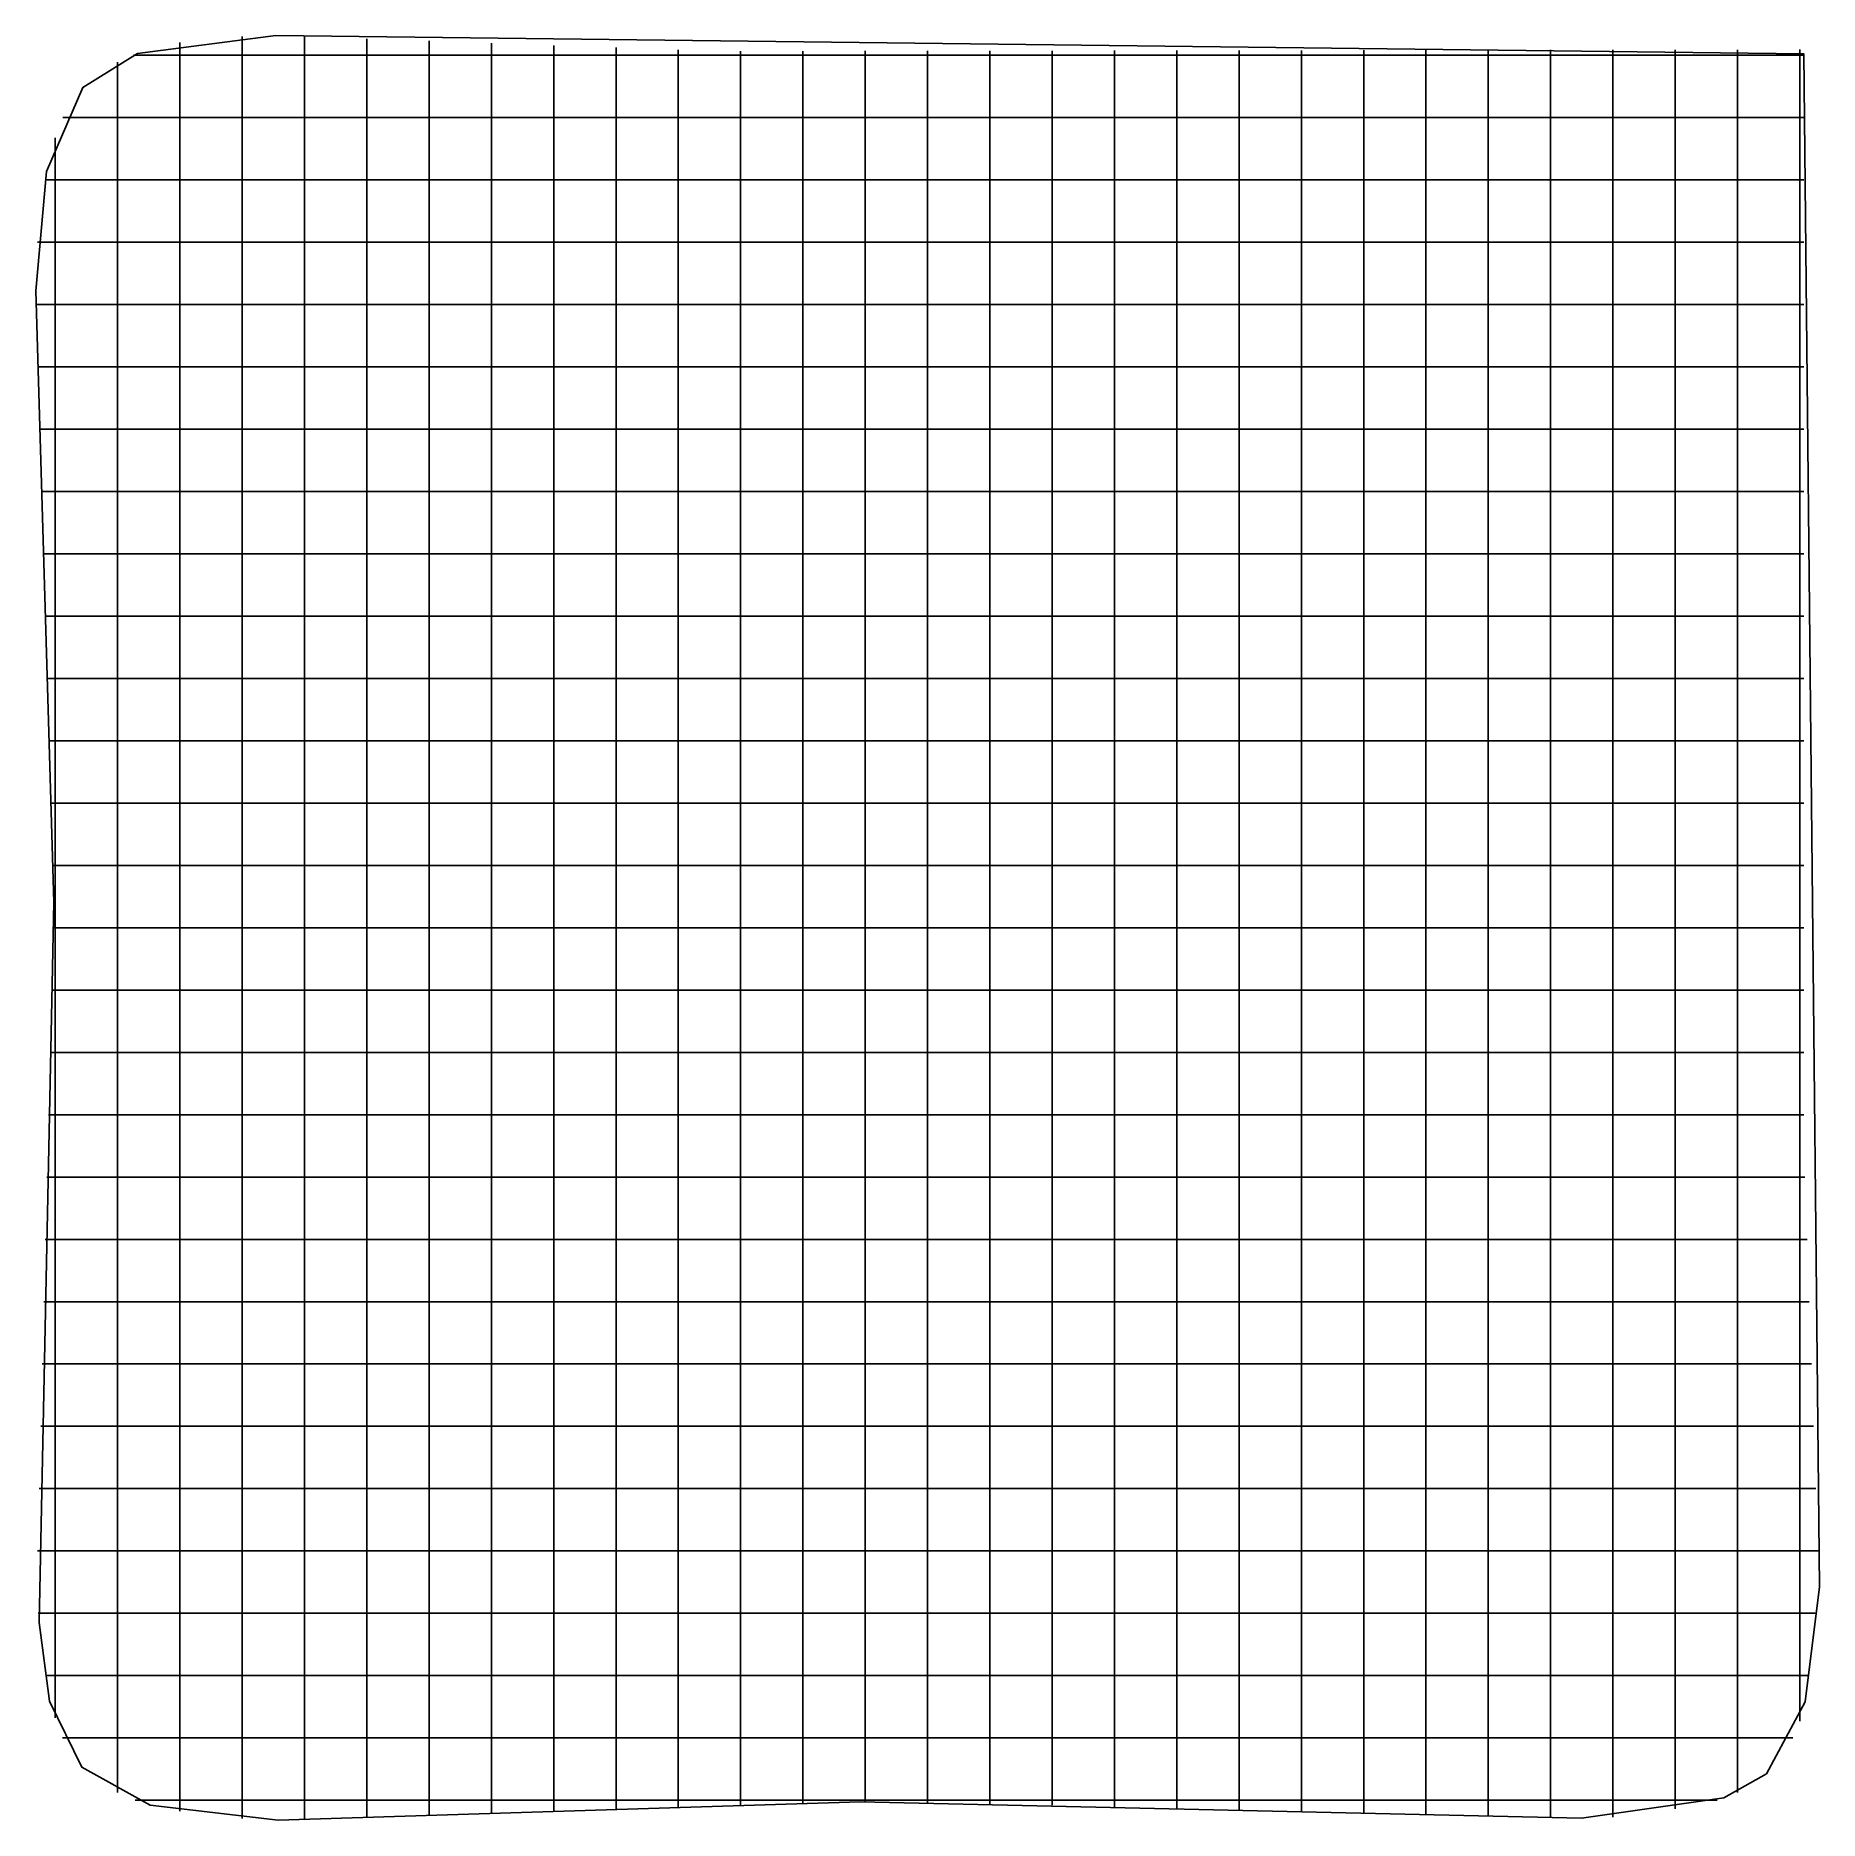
# Model space of a CAD drawing. Header units: metres. Extents: x 0.4 to 14.7, y 0.4 to 14.7.
import ezdxf

# ---------------------------------------------------------------- set-up
doc = ezdxf.new("R2010")
doc.units = ezdxf.units.M

msp = doc.modelspace()

# ---------------------------------------------------------------- linework, layer by layer
for p, q in [((1.593, 14.586), (1.593, 14.695)), ((2.093, 14.743), (2.093, 14.744)), ((2.093, 14.634), (2.093, 14.743)), ((2.093, 13.746), (2.093, 14.634)), ((2.593, 14.633), (2.593, 14.742)), ((2.593, 13.74), (2.593, 14.633)), ((3.093, 14.615), (3.093, 14.724)), ((3.093, 13.743), (3.093, 14.615)), ((3.593, 14.598), (3.593, 14.707)), ((4.093, 14.58), (4.093, 14.69)), ((4.593, 14.563), (4.593, 14.672)), ((5.093, 14.546), (5.093, 14.655)), ((5.593, 14.528), (5.593, 14.637)), ((6.093, 14.516), (6.093, 14.625)), ((6.593, 14.517), (6.593, 14.626)), ((7.093, 14.518), (7.093, 14.627)), ((7.593, 14.519), (7.593, 14.628)), ((8.093, 14.519), (8.093, 14.628)), ((8.593, 14.52), (8.593, 14.629)), ((9.093, 14.521), (9.093, 14.63)), ((9.593, 14.521), (9.593, 14.63)), ((10.093, 14.522), (10.093, 14.631)), ((10.593, 14.523), (10.593, 14.632)), ((11.093, 14.524), (11.093, 14.633)), ((11.593, 14.524), (11.593, 14.633)), ((12.093, 14.525), (12.093, 14.634)), ((12.593, 14.526), (12.593, 14.635)), ((13.093, 14.527), (13.093, 14.636)), ((13.593, 14.527), (13.593, 14.636)), ((14.093, 14.528), (14.093, 14.637)), ((14.593, 14.529), (14.593, 14.638)), ((1.093, 14.427), (1.093, 14.537)), ((1.221, 14.592), (1.33, 14.592)), ((1.221, 14.592), (1.33, 14.592)), ((1.33, 14.592), (1.651, 14.592)), ((1.593, 13.765), (1.593, 14.586)), ((1.651, 14.592), (1.842, 14.592)), ((1.842, 14.592), (2.389, 14.592)), ((2.389, 14.592), (3.342, 14.592)), ((3.342, 14.592), (3.451, 14.592)), ((3.451, 14.592), (3.642, 14.592)), ((3.593, 13.747), (3.593, 14.598)), ((3.642, 14.592), (4.189, 14.592)), ((4.093, 13.75), (4.093, 14.58)), ((4.189, 14.592), (5.142, 14.592)), ((4.593, 13.754), (4.593, 14.563)), ((5.093, 13.758), (5.093, 14.546)), ((5.142, 14.592), (5.251, 14.592)), ((5.251, 14.592), (5.442, 14.592)), ((5.442, 14.592), (5.751, 14.592)), ((5.593, 13.762), (5.593, 14.528)), ((5.751, 14.592), (5.86, 14.592)), ((5.86, 14.592), (6.814, 14.592)), ((6.093, 13.768), (6.093, 14.516)), ((6.593, 13.778), (6.593, 14.517)), ((6.814, 14.592), (7.36, 14.592)), ((7.093, 13.788), (7.093, 14.518)), ((7.36, 14.592), (7.551, 14.592)), ((7.551, 14.592), (7.66, 14.592)), ((7.593, 13.786), (7.593, 14.519)), ((7.66, 14.592), (8.614, 14.592)), ((8.093, 13.778), (8.093, 14.519)), ((8.593, 13.771), (8.593, 14.52)), ((8.614, 14.592), (9.16, 14.592)), ((9.093, 13.764), (9.093, 14.521)), ((9.16, 14.592), (9.351, 14.592)), ((9.351, 14.592), (9.46, 14.592)), ((9.46, 14.592), (10.414, 14.592)), ((9.593, 13.756), (9.593, 14.521)), ((10.093, 13.749), (10.093, 14.522)), ((10.414, 14.592), (10.96, 14.592)), ((10.593, 13.742), (10.593, 14.523)), ((10.96, 14.592), (11.151, 14.592)), ((11.093, 13.734), (11.093, 14.524)), ((11.151, 14.592), (11.26, 14.592)), ((11.26, 14.592), (12.214, 14.592)), ((11.593, 13.727), (11.593, 14.524)), ((12.093, 13.719), (12.093, 14.525)), ((12.214, 14.592), (12.76, 14.592)), ((12.593, 13.712), (12.593, 14.526)), ((12.76, 14.592), (12.951, 14.592)), ((12.951, 14.592), (13.06, 14.592)), ((13.06, 14.592), (14.014, 14.592)), ((13.093, 13.713), (13.093, 14.527)), ((13.593, 13.756), (13.593, 14.527)), ((14.014, 14.592), (14.435, 14.592)), ((14.093, 13.839), (14.093, 14.528)), ((14.435, 14.592), (14.626, 14.592)), ((14.593, 14.203), (14.593, 14.529)), ((1.093, 13.803), (1.093, 14.427)), ((14.593, 14.013), (14.593, 14.203)), ((0.654, 14.092), (0.763, 14.092)), ((0.654, 14.092), (0.763, 14.092)), ((0.763, 14.092), (1.445, 14.092)), ((1.445, 14.092), (1.991, 14.092)), ((1.991, 14.092), (2.182, 14.092)), ((2.182, 14.092), (2.291, 14.092)), ((2.291, 14.092), (3.245, 14.092)), ((3.245, 14.092), (3.791, 14.092)), ((3.791, 14.092), (3.982, 14.092)), ((3.982, 14.092), (4.091, 14.092)), ((4.091, 14.092), (5.045, 14.092)), ((5.045, 14.092), (5.591, 14.092)), ((5.591, 14.092), (5.782, 14.092)), ((5.782, 14.092), (5.891, 14.092)), ((5.891, 14.092), (6.845, 14.092)), ((6.845, 14.092), (7.391, 14.092)), ((7.391, 14.092), (7.582, 14.092)), ((7.582, 14.092), (7.691, 14.092)), ((7.691, 14.092), (8.645, 14.092)), ((8.645, 14.092), (9.191, 14.092)), ((9.191, 14.092), (9.382, 14.092)), ((9.382, 14.092), (9.491, 14.092)), ((9.491, 14.092), (10.445, 14.092)), ((10.445, 14.092), (10.991, 14.092)), ((10.991, 14.092), (11.182, 14.092)), ((11.182, 14.092), (11.291, 14.092)), ((11.291, 14.092), (12.245, 14.092)), ((12.245, 14.092), (12.791, 14.092)), ((12.791, 14.092), (12.982, 14.092)), ((12.982, 14.092), (13.091, 14.092)), ((13.091, 14.092), (14.045, 14.092)), ((14.045, 14.092), (14.435, 14.092)), ((14.435, 14.092), (14.626, 14.092)), ((0.593, 13.881), (0.593, 13.929)), ((14.593, 13.466), (14.593, 14.013)), ((0.593, 13.772), (0.593, 13.881)), ((0.593, 12.819), (0.593, 13.772)), ((1.093, 13.256), (1.093, 13.803)), ((1.593, 13.218), (1.593, 13.765)), ((3.593, 13.201), (3.593, 13.747)), ((4.093, 13.204), (4.093, 13.75)), ((4.593, 13.208), (4.593, 13.754)), ((5.093, 13.212), (5.093, 13.758)), ((5.593, 13.215), (5.593, 13.762)), ((6.093, 13.221), (6.093, 13.768)), ((6.593, 13.231), (6.593, 13.778)), ((7.093, 13.241), (7.093, 13.788)), ((7.593, 13.239), (7.593, 13.786)), ((8.093, 13.232), (8.093, 13.778)), ((8.593, 13.224), (8.593, 13.771)), ((9.093, 13.217), (9.093, 13.764)), ((9.593, 13.209), (9.593, 13.756)), ((10.093, 13.202), (10.093, 13.749)), ((13.593, 13.209), (13.593, 13.756)), ((14.093, 13.293), (14.093, 13.839)), ((2.093, 13.199), (2.093, 13.746)), ((2.593, 13.193), (2.593, 13.74)), ((3.093, 13.197), (3.093, 13.743)), ((10.593, 13.195), (10.593, 13.742)), ((11.093, 13.187), (11.093, 13.734)), ((11.593, 13.18), (11.593, 13.727)), ((12.093, 13.173), (12.093, 13.719)), ((12.593, 13.165), (12.593, 13.712)), ((13.093, 13.165), (13.093, 13.713)), ((0.511, 13.592), (0.62, 13.592)), ((0.511, 13.592), (0.62, 13.592)), ((0.62, 13.592), (1.392, 13.592)), ((1.392, 13.592), (1.939, 13.592)), ((1.939, 13.592), (2.13, 13.592)), ((2.13, 13.592), (2.239, 13.592)), ((2.239, 13.592), (3.192, 13.592)), ((3.192, 13.592), (3.739, 13.592)), ((3.739, 13.592), (3.93, 13.592)), ((3.93, 13.592), (4.039, 13.592)), ((4.039, 13.592), (4.992, 13.592)), ((4.992, 13.592), (5.539, 13.592)), ((5.539, 13.592), (5.73, 13.592)), ((5.73, 13.592), (5.839, 13.592)), ((5.839, 13.592), (6.792, 13.592)), ((6.792, 13.592), (7.339, 13.592)), ((7.339, 13.592), (7.53, 13.592)), ((7.53, 13.592), (7.639, 13.592)), ((7.639, 13.592), (8.592, 13.592)), ((8.592, 13.592), (9.139, 13.592)), ((9.139, 13.592), (9.33, 13.592)), ((9.33, 13.592), (9.439, 13.592)), ((9.439, 13.592), (10.392, 13.592)), ((10.392, 13.592), (10.939, 13.592)), ((10.939, 13.592), (11.13, 13.592)), ((11.13, 13.592), (11.239, 13.592)), ((11.239, 13.592), (12.192, 13.592)), ((12.192, 13.592), (12.739, 13.592)), ((12.739, 13.592), (12.93, 13.592)), ((12.93, 13.592), (13.039, 13.592)), ((13.039, 13.592), (13.992, 13.592)), ((13.992, 13.592), (14.435, 13.592)), ((14.435, 13.592), (14.626, 13.592)), ((14.593, 12.513), (14.593, 13.466)), ((1.093, 13.065), (1.093, 13.256)), ((1.593, 13.028), (1.593, 13.218)), ((2.093, 13.009), (2.093, 13.199)), ((2.593, 13.002), (2.593, 13.193)), ((3.093, 13.006), (3.093, 13.197)), ((3.593, 13.01), (3.593, 13.201)), ((4.093, 13.014), (4.093, 13.204)), ((4.593, 13.017), (4.593, 13.208)), ((5.093, 13.021), (5.093, 13.212)), ((5.593, 13.024), (5.593, 13.215)), ((6.093, 13.03), (6.093, 13.221)), ((6.593, 13.041), (6.593, 13.231)), ((7.093, 13.051), (7.093, 13.241)), ((7.593, 13.048), (7.593, 13.239)), ((8.093, 13.041), (8.093, 13.232)), ((8.593, 13.034), (8.593, 13.224)), ((9.093, 13.026), (9.093, 13.217)), ((9.593, 13.019), (9.593, 13.209)), ((10.093, 13.011), (10.093, 13.202)), ((10.593, 13.004), (10.593, 13.195)), ((11.093, 12.997), (11.093, 13.187)), ((11.593, 12.989), (11.593, 13.18)), ((13.593, 13.018), (13.593, 13.209)), ((14.093, 13.102), (14.093, 13.293)), ((0.451, 13.092), (0.56, 13.092)), ((0.451, 13.092), (0.56, 13.092)), ((0.56, 13.092), (1.371, 13.092)), ((1.093, 12.956), (1.093, 13.065)), ((1.371, 13.092), (1.917, 13.092)), ((1.917, 13.092), (2.108, 13.092)), ((2.108, 13.092), (2.217, 13.092)), ((2.217, 13.092), (3.171, 13.092)), ((3.171, 13.092), (3.717, 13.092)), ((3.717, 13.092), (3.908, 13.092)), ((3.908, 13.092), (4.017, 13.092)), ((4.017, 13.092), (4.971, 13.092)), ((4.971, 13.092), (5.517, 13.092)), ((5.517, 13.092), (5.708, 13.092)), ((5.708, 13.092), (5.817, 13.092)), ((5.817, 13.092), (6.771, 13.092)), ((6.093, 12.921), (6.093, 13.03)), ((6.593, 12.931), (6.593, 13.041)), ((6.771, 13.092), (7.317, 13.092)), ((7.093, 12.941), (7.093, 13.051)), ((7.317, 13.092), (7.508, 13.092)), ((7.508, 13.092), (7.617, 13.092)), ((7.593, 12.939), (7.593, 13.048)), ((7.617, 13.092), (8.571, 13.092)), ((8.093, 12.932), (8.093, 13.041)), ((8.571, 13.092), (9.117, 13.092)), ((8.593, 12.924), (8.593, 13.034)), ((9.117, 13.092), (9.308, 13.092)), ((9.308, 13.092), (9.417, 13.092)), ((9.417, 13.092), (10.371, 13.092)), ((10.371, 13.092), (10.917, 13.092)), ((10.917, 13.092), (11.108, 13.092)), ((11.108, 13.092), (11.217, 13.092)), ((11.217, 13.092), (12.171, 13.092)), ((12.093, 12.982), (12.093, 13.173)), ((12.171, 13.092), (12.717, 13.092)), ((12.593, 12.975), (12.593, 13.165)), ((12.717, 13.092), (12.908, 13.092)), ((12.908, 13.092), (13.017, 13.092)), ((13.017, 13.092), (13.971, 13.092)), ((13.093, 12.975), (13.093, 13.165)), ((13.971, 13.092), (14.435, 13.092)), ((14.093, 12.993), (14.093, 13.102)), ((14.435, 13.092), (14.626, 13.092)), ((1.093, 12.003), (1.093, 12.956)), ((1.593, 12.918), (1.593, 13.028)), ((1.593, 11.965), (1.593, 12.918)), ((2.093, 12.9), (2.093, 13.009)), ((2.093, 11.946), (2.093, 12.9)), ((2.593, 12.893), (2.593, 13.002)), ((2.593, 11.94), (2.593, 12.893)), ((3.093, 12.897), (3.093, 13.006)), ((3.093, 11.943), (3.093, 12.897)), ((3.593, 12.901), (3.593, 13.01)), ((3.593, 11.947), (3.593, 12.901)), ((4.093, 12.904), (4.093, 13.014)), ((4.093, 11.95), (4.093, 12.904)), ((4.593, 12.908), (4.593, 13.017)), ((4.593, 11.954), (4.593, 12.908)), ((5.093, 12.912), (5.093, 13.021)), ((5.093, 11.958), (5.093, 12.912)), ((5.593, 12.915), (5.593, 13.024)), ((5.593, 11.962), (5.593, 12.915)), ((6.093, 11.968), (6.093, 12.921)), ((6.593, 11.978), (6.593, 12.931)), ((7.093, 11.988), (7.093, 12.941)), ((7.593, 11.986), (7.593, 12.939)), ((8.093, 11.978), (8.093, 12.932)), ((8.593, 11.971), (8.593, 12.924)), ((9.093, 12.917), (9.093, 13.026)), ((9.093, 11.964), (9.093, 12.917)), ((9.593, 12.909), (9.593, 13.019)), ((9.593, 11.956), (9.593, 12.909)), ((10.093, 12.902), (10.093, 13.011)), ((10.093, 11.949), (10.093, 12.902)), ((10.593, 12.895), (10.593, 13.004)), ((10.593, 11.942), (10.593, 12.895)), ((11.093, 12.888), (11.093, 12.997)), ((11.093, 11.934), (11.093, 12.888)), ((11.593, 12.88), (11.593, 12.989)), ((12.093, 12.873), (12.093, 12.982)), ((12.593, 12.865), (12.593, 12.975)), ((13.093, 12.866), (13.093, 12.975)), ((13.593, 12.909), (13.593, 13.018)), ((13.593, 11.956), (13.593, 12.909)), ((14.093, 12.039), (14.093, 12.993)), ((0.593, 12.272), (0.593, 12.819)), ((11.593, 11.927), (11.593, 12.88)), ((12.093, 11.919), (12.093, 12.873)), ((12.593, 11.912), (12.593, 12.865)), ((13.093, 11.913), (13.093, 12.866)), ((0.438, 12.592), (0.547, 12.592)), ((0.438, 12.592), (0.547, 12.592)), ((0.547, 12.592), (1.366, 12.592)), ((1.366, 12.592), (1.913, 12.592)), ((1.913, 12.592), (2.103, 12.592)), ((2.103, 12.592), (2.213, 12.592)), ((2.213, 12.592), (3.166, 12.592)), ((3.166, 12.592), (3.713, 12.592)), ((3.713, 12.592), (3.903, 12.592)), ((3.903, 12.592), (4.013, 12.592)), ((4.013, 12.592), (4.966, 12.592)), ((4.966, 12.592), (5.513, 12.592)), ((5.513, 12.592), (5.703, 12.592)), ((5.703, 12.592), (5.813, 12.592)), ((5.813, 12.592), (6.766, 12.592)), ((6.766, 12.592), (7.313, 12.592)), ((7.313, 12.592), (7.503, 12.592)), ((7.503, 12.592), (7.613, 12.592)), ((7.613, 12.592), (8.566, 12.592)), ((8.566, 12.592), (9.113, 12.592)), ((9.113, 12.592), (9.303, 12.592)), ((9.303, 12.592), (9.413, 12.592)), ((9.413, 12.592), (10.366, 12.592)), ((10.366, 12.592), (10.913, 12.592)), ((10.913, 12.592), (11.103, 12.592)), ((11.103, 12.592), (11.213, 12.592)), ((11.213, 12.592), (12.166, 12.592)), ((12.166, 12.592), (12.713, 12.592)), ((12.713, 12.592), (12.903, 12.592)), ((12.903, 12.592), (13.013, 12.592)), ((13.013, 12.592), (13.966, 12.592)), ((13.966, 12.592), (14.435, 12.592)), ((14.435, 12.592), (14.626, 12.592)), ((14.593, 12.403), (14.593, 12.513)), ((14.593, 12.213), (14.593, 12.403)), ((0.593, 12.081), (0.593, 12.272)), ((14.593, 11.666), (14.593, 12.213)), ((0.453, 12.092), (0.562, 12.092)), ((0.453, 12.092), (0.562, 12.092)), ((0.562, 12.092), (1.371, 12.092)), ((0.593, 11.972), (0.593, 12.081)), ((1.371, 12.092), (1.918, 12.092)), ((1.918, 12.092), (2.109, 12.092)), ((2.109, 12.092), (2.218, 12.092)), ((2.218, 12.092), (3.171, 12.092)), ((3.171, 12.092), (3.718, 12.092)), ((3.718, 12.092), (3.909, 12.092)), ((3.909, 12.092), (4.018, 12.092)), ((4.018, 12.092), (4.971, 12.092)), ((4.971, 12.092), (5.518, 12.092)), ((5.518, 12.092), (5.709, 12.092)), ((5.709, 12.092), (5.818, 12.092)), ((5.818, 12.092), (6.771, 12.092)), ((6.771, 12.092), (7.318, 12.092)), ((7.318, 12.092), (7.509, 12.092)), ((7.509, 12.092), (7.618, 12.092)), ((7.618, 12.092), (8.571, 12.092)), ((8.571, 12.092), (9.118, 12.092)), ((9.118, 12.092), (9.309, 12.092)), ((9.309, 12.092), (9.418, 12.092)), ((9.418, 12.092), (10.371, 12.092)), ((10.371, 12.092), (10.918, 12.092)), ((10.918, 12.092), (11.109, 12.092)), ((11.109, 12.092), (11.218, 12.092)), ((11.218, 12.092), (12.171, 12.092)), ((12.171, 12.092), (12.718, 12.092)), ((12.718, 12.092), (12.909, 12.092)), ((12.909, 12.092), (13.018, 12.092)), ((13.018, 12.092), (13.971, 12.092)), ((13.971, 12.092), (14.435, 12.092)), ((14.093, 11.493), (14.093, 12.039)), ((14.435, 12.092), (14.626, 12.092)), ((0.593, 11.019), (0.593, 11.972)), ((1.093, 11.456), (1.093, 12.003)), ((1.593, 11.418), (1.593, 11.965)), ((2.093, 11.399), (2.093, 11.946)), ((2.593, 11.393), (2.593, 11.94)), ((3.093, 11.397), (3.093, 11.943)), ((3.593, 11.401), (3.593, 11.947)), ((4.093, 11.404), (4.093, 11.95)), ((4.593, 11.408), (4.593, 11.954)), ((5.093, 11.412), (5.093, 11.958)), ((5.593, 11.415), (5.593, 11.962)), ((6.093, 11.421), (6.093, 11.968)), ((6.593, 11.431), (6.593, 11.978)), ((7.093, 11.441), (7.093, 11.988)), ((7.593, 11.439), (7.593, 11.986)), ((8.093, 11.432), (8.093, 11.978)), ((8.593, 11.424), (8.593, 11.971)), ((9.093, 11.417), (9.093, 11.964)), ((9.593, 11.409), (9.593, 11.956)), ((10.093, 11.402), (10.093, 11.949)), ((10.593, 11.395), (10.593, 11.942)), ((11.093, 11.387), (11.093, 11.934)), ((11.593, 11.38), (11.593, 11.927)), ((12.093, 11.373), (12.093, 11.919)), ((12.593, 11.365), (12.593, 11.912)), ((13.093, 11.365), (13.093, 11.913)), ((13.593, 11.409), (13.593, 11.956)), ((14.593, 10.713), (14.593, 11.666)), ((0.468, 11.592), (0.577, 11.592)), ((0.468, 11.592), (0.577, 11.592)), ((0.577, 11.592), (1.377, 11.592)), ((1.093, 11.265), (1.093, 11.456)), ((1.377, 11.592), (1.924, 11.592)), ((1.924, 11.592), (2.114, 11.592)), ((2.114, 11.592), (2.224, 11.592)), ((2.224, 11.592), (3.177, 11.592)), ((3.177, 11.592), (3.724, 11.592)), ((3.724, 11.592), (3.914, 11.592)), ((3.914, 11.592), (4.024, 11.592)), ((4.024, 11.592), (4.977, 11.592)), ((4.977, 11.592), (5.524, 11.592)), ((5.524, 11.592), (5.714, 11.592)), ((5.714, 11.592), (5.824, 11.592)), ((5.824, 11.592), (6.777, 11.592)), ((6.777, 11.592), (7.324, 11.592)), ((7.324, 11.592), (7.514, 11.592)), ((7.514, 11.592), (7.624, 11.592)), ((7.624, 11.592), (8.577, 11.592)), ((8.577, 11.592), (9.124, 11.592)), ((9.124, 11.592), (9.314, 11.592)), ((9.314, 11.592), (9.424, 11.592)), ((9.424, 11.592), (10.377, 11.592)), ((10.377, 11.592), (10.924, 11.592)), ((10.924, 11.592), (11.114, 11.592)), ((11.114, 11.592), (11.224, 11.592)), ((11.224, 11.592), (12.177, 11.592)), ((12.177, 11.592), (12.724, 11.592)), ((12.724, 11.592), (12.914, 11.592)), ((12.914, 11.592), (13.024, 11.592)), ((13.024, 11.592), (13.977, 11.592)), ((13.977, 11.592), (14.435, 11.592)), ((14.093, 11.302), (14.093, 11.493)), ((14.435, 11.592), (14.626, 11.592)), ((1.593, 11.228), (1.593, 11.418)), ((2.093, 11.209), (2.093, 11.399)), ((2.593, 11.202), (2.593, 11.393)), ((3.093, 11.206), (3.093, 11.397)), ((3.593, 11.21), (3.593, 11.401)), ((4.093, 11.214), (4.093, 11.404)), ((4.593, 11.217), (4.593, 11.408)), ((5.093, 11.221), (5.093, 11.412)), ((5.593, 11.224), (5.593, 11.415)), ((6.093, 11.23), (6.093, 11.421)), ((6.593, 11.241), (6.593, 11.431)), ((7.093, 11.251), (7.093, 11.441)), ((7.593, 11.248), (7.593, 11.439)), ((8.093, 11.241), (8.093, 11.432)), ((8.593, 11.234), (8.593, 11.424)), ((9.093, 11.226), (9.093, 11.417)), ((9.593, 11.219), (9.593, 11.409)), ((10.093, 11.211), (10.093, 11.402)), ((10.593, 11.204), (10.593, 11.395)), ((11.093, 11.197), (11.093, 11.387)), ((11.593, 11.189), (11.593, 11.38)), ((12.093, 11.182), (12.093, 11.373)), ((12.593, 11.175), (12.593, 11.365)), ((13.093, 11.175), (13.093, 11.365)), ((13.593, 11.218), (13.593, 11.409)), ((1.093, 11.156), (1.093, 11.265)), ((1.593, 11.118), (1.593, 11.228)), ((2.093, 11.1), (2.093, 11.209)), ((2.593, 11.093), (2.593, 11.202)), ((3.093, 11.097), (3.093, 11.206)), ((3.593, 11.101), (3.593, 11.21)), ((4.093, 11.104), (4.093, 11.214)), ((4.593, 11.108), (4.593, 11.217)), ((5.093, 11.112), (5.093, 11.221)), ((5.593, 11.115), (5.593, 11.224)), ((6.093, 11.121), (6.093, 11.23)), ((6.593, 11.131), (6.593, 11.241)), ((7.093, 11.141), (7.093, 11.251)), ((7.593, 11.139), (7.593, 11.248)), ((8.093, 11.132), (8.093, 11.241)), ((8.593, 11.124), (8.593, 11.234)), ((9.093, 11.117), (9.093, 11.226)), ((9.593, 11.109), (9.593, 11.219)), ((10.093, 11.102), (10.093, 11.211)), ((10.593, 11.095), (10.593, 11.204)), ((11.093, 11.088), (11.093, 11.197)), ((11.593, 11.08), (11.593, 11.189)), ((12.093, 11.073), (12.093, 11.182)), ((12.593, 11.065), (12.593, 11.175)), ((13.093, 11.066), (13.093, 11.175)), ((13.593, 11.109), (13.593, 11.218)), ((14.093, 11.193), (14.093, 11.302)), ((14.093, 10.239), (14.093, 11.193)), ((0.484, 11.092), (0.593, 11.092)), ((0.484, 11.092), (0.593, 11.092)), ((0.593, 11.092), (1.383, 11.092)), ((1.093, 10.203), (1.093, 11.156)), ((1.383, 11.092), (1.929, 11.092)), ((1.593, 10.165), (1.593, 11.118)), ((1.929, 11.092), (2.12, 11.092)), ((2.093, 10.146), (2.093, 11.1)), ((2.12, 11.092), (2.229, 11.092)), ((2.229, 11.092), (3.183, 11.092)), ((2.593, 10.14), (2.593, 11.093)), ((3.093, 10.143), (3.093, 11.097)), ((3.183, 11.092), (3.729, 11.092)), ((3.593, 10.147), (3.593, 11.101)), ((3.729, 11.092), (3.92, 11.092)), ((3.92, 11.092), (4.029, 11.092)), ((4.029, 11.092), (4.983, 11.092)), ((4.093, 10.15), (4.093, 11.104)), ((4.593, 10.154), (4.593, 11.108)), ((4.983, 11.092), (5.529, 11.092)), ((5.093, 10.158), (5.093, 11.112)), ((5.529, 11.092), (5.72, 11.092)), ((5.593, 10.162), (5.593, 11.115)), ((5.72, 11.092), (5.829, 11.092)), ((5.829, 11.092), (6.783, 11.092)), ((6.093, 10.168), (6.093, 11.121)), ((6.593, 10.178), (6.593, 11.131)), ((6.783, 11.092), (7.329, 11.092)), ((7.093, 10.188), (7.093, 11.141)), ((7.329, 11.092), (7.52, 11.092)), ((7.52, 11.092), (7.629, 11.092)), ((7.593, 10.186), (7.593, 11.139)), ((7.629, 11.092), (8.583, 11.092)), ((8.093, 10.178), (8.093, 11.132)), ((8.583, 11.092), (9.129, 11.092)), ((8.593, 10.171), (8.593, 11.124)), ((9.093, 10.164), (9.093, 11.117)), ((9.129, 11.092), (9.32, 11.092)), ((9.32, 11.092), (9.429, 11.092)), ((9.429, 11.092), (10.383, 11.092)), ((9.593, 10.156), (9.593, 11.109)), ((10.093, 10.149), (10.093, 11.102)), ((10.383, 11.092), (10.929, 11.092)), ((10.593, 10.142), (10.593, 11.095)), ((10.929, 11.092), (11.12, 11.092)), ((11.093, 10.134), (11.093, 11.088)), ((11.12, 11.092), (11.229, 11.092)), ((11.229, 11.092), (12.183, 11.092)), ((11.593, 10.127), (11.593, 11.08)), ((12.093, 10.119), (12.093, 11.073)), ((12.183, 11.092), (12.729, 11.092)), ((12.593, 10.112), (12.593, 11.065)), ((12.729, 11.092), (12.92, 11.092)), ((12.92, 11.092), (13.029, 11.092)), ((13.029, 11.092), (13.983, 11.092)), ((13.093, 10.113), (13.093, 11.066)), ((13.593, 10.156), (13.593, 11.109)), ((13.983, 11.092), (14.435, 11.092)), ((14.435, 11.092), (14.626, 11.092)), ((0.593, 10.472), (0.593, 11.019)), ((14.593, 10.603), (14.593, 10.713)), ((14.593, 10.413), (14.593, 10.603)), ((0.499, 10.592), (0.608, 10.592)), ((0.499, 10.592), (0.608, 10.592)), ((0.593, 10.281), (0.593, 10.472)), ((0.608, 10.592), (1.388, 10.592)), ((1.388, 10.592), (1.935, 10.592)), ((1.935, 10.592), (2.126, 10.592)), ((2.126, 10.592), (2.235, 10.592)), ((2.235, 10.592), (3.188, 10.592)), ((3.188, 10.592), (3.735, 10.592)), ((3.735, 10.592), (3.926, 10.592)), ((3.926, 10.592), (4.035, 10.592)), ((4.035, 10.592), (4.988, 10.592)), ((4.988, 10.592), (5.535, 10.592)), ((5.535, 10.592), (5.726, 10.592)), ((5.726, 10.592), (5.835, 10.592)), ((5.835, 10.592), (6.788, 10.592)), ((6.788, 10.592), (7.335, 10.592)), ((7.335, 10.592), (7.526, 10.592)), ((7.526, 10.592), (7.635, 10.592)), ((7.635, 10.592), (8.588, 10.592)), ((8.588, 10.592), (9.135, 10.592)), ((9.135, 10.592), (9.326, 10.592)), ((9.326, 10.592), (9.435, 10.592)), ((9.435, 10.592), (10.388, 10.592)), ((10.388, 10.592), (10.935, 10.592)), ((10.935, 10.592), (11.126, 10.592)), ((11.126, 10.592), (11.235, 10.592)), ((11.235, 10.592), (12.188, 10.592)), ((12.188, 10.592), (12.735, 10.592)), ((12.735, 10.592), (12.926, 10.592)), ((12.926, 10.592), (13.035, 10.592)), ((13.035, 10.592), (13.988, 10.592)), ((13.988, 10.592), (14.435, 10.592)), ((14.435, 10.592), (14.626, 10.592)), ((14.593, 9.866), (14.593, 10.413)), ((0.593, 10.172), (0.593, 10.281)), ((0.593, 9.219), (0.593, 10.172)), ((1.093, 9.656), (1.093, 10.203)), ((6.093, 9.621), (6.093, 10.168)), ((6.593, 9.631), (6.593, 10.178)), ((7.093, 9.641), (7.093, 10.188)), ((7.593, 9.639), (7.593, 10.186)), ((8.093, 9.632), (8.093, 10.178)), ((8.593, 9.624), (8.593, 10.171)), ((14.093, 9.693), (14.093, 10.239)), ((0.514, 10.092), (0.623, 10.092)), ((0.514, 10.092), (0.623, 10.092)), ((0.623, 10.092), (1.394, 10.092)), ((1.394, 10.092), (1.94, 10.092)), ((1.593, 9.618), (1.593, 10.165)), ((1.94, 10.092), (2.131, 10.092)), ((2.093, 9.599), (2.093, 10.146)), ((2.131, 10.092), (2.24, 10.092)), ((2.24, 10.092), (3.194, 10.092)), ((2.593, 9.593), (2.593, 10.14)), ((3.093, 9.597), (3.093, 10.143)), ((3.194, 10.092), (3.74, 10.092)), ((3.593, 9.601), (3.593, 10.147)), ((3.74, 10.092), (3.931, 10.092)), ((3.931, 10.092), (4.04, 10.092)), ((4.04, 10.092), (4.994, 10.092)), ((4.093, 9.604), (4.093, 10.15)), ((4.593, 9.608), (4.593, 10.154)), ((4.994, 10.092), (5.54, 10.092)), ((5.093, 9.612), (5.093, 10.158)), ((5.54, 10.092), (5.731, 10.092)), ((5.593, 9.615), (5.593, 10.162)), ((5.731, 10.092), (5.84, 10.092)), ((5.84, 10.092), (6.794, 10.092)), ((6.794, 10.092), (7.34, 10.092)), ((7.34, 10.092), (7.531, 10.092)), ((7.531, 10.092), (7.64, 10.092)), ((7.64, 10.092), (8.594, 10.092)), ((8.594, 10.092), (9.14, 10.092)), ((9.093, 9.617), (9.093, 10.164)), ((9.14, 10.092), (9.331, 10.092)), ((9.331, 10.092), (9.44, 10.092)), ((9.44, 10.092), (10.394, 10.092)), ((9.593, 9.609), (9.593, 10.156)), ((10.093, 9.602), (10.093, 10.149)), ((10.394, 10.092), (10.94, 10.092)), ((10.593, 9.595), (10.593, 10.142)), ((10.94, 10.092), (11.131, 10.092)), ((11.093, 9.587), (11.093, 10.134)), ((11.131, 10.092), (11.24, 10.092)), ((11.24, 10.092), (12.194, 10.092)), ((11.593, 9.58), (11.593, 10.127)), ((12.093, 9.573), (12.093, 10.119)), ((12.194, 10.092), (12.74, 10.092)), ((12.593, 9.565), (12.593, 10.112)), ((12.74, 10.092), (12.931, 10.092)), ((12.931, 10.092), (13.04, 10.092)), ((13.04, 10.092), (13.994, 10.092)), ((13.093, 9.565), (13.093, 10.113)), ((13.593, 9.609), (13.593, 10.156)), ((13.994, 10.092), (14.435, 10.092)), ((14.435, 10.092), (14.626, 10.092)), ((14.593, 8.913), (14.593, 9.866)), ((1.093, 9.465), (1.093, 9.656)), ((1.593, 9.428), (1.593, 9.618)), ((2.093, 9.409), (2.093, 9.599)), ((3.093, 9.406), (3.093, 9.597)), ((3.593, 9.41), (3.593, 9.601)), ((4.093, 9.414), (4.093, 9.604)), ((4.593, 9.417), (4.593, 9.608)), ((5.093, 9.421), (5.093, 9.612)), ((5.593, 9.424), (5.593, 9.615)), ((6.093, 9.43), (6.093, 9.621)), ((6.593, 9.441), (6.593, 9.631)), ((7.093, 9.451), (7.093, 9.641)), ((7.593, 9.448), (7.593, 9.639)), ((8.093, 9.441), (8.093, 9.632)), ((8.593, 9.434), (8.593, 9.624)), ((9.093, 9.426), (9.093, 9.617)), ((9.593, 9.419), (9.593, 9.609)), ((10.093, 9.411), (10.093, 9.602)), ((10.593, 9.404), (10.593, 9.595)), ((13.593, 9.418), (13.593, 9.609)), ((14.093, 9.502), (14.093, 9.693)), ((0.529, 9.592), (0.638, 9.592)), ((0.529, 9.592), (0.638, 9.592)), ((0.638, 9.592), (1.399, 9.592)), ((1.093, 9.356), (1.093, 9.465)), ((1.399, 9.592), (1.946, 9.592)), ((1.946, 9.592), (2.137, 9.592)), ((2.137, 9.592), (2.246, 9.592)), ((2.246, 9.592), (3.199, 9.592)), ((2.593, 9.402), (2.593, 9.593)), ((3.199, 9.592), (3.746, 9.592)), ((3.746, 9.592), (3.937, 9.592)), ((3.937, 9.592), (4.046, 9.592)), ((4.046, 9.592), (4.999, 9.592)), ((4.999, 9.592), (5.546, 9.592)), ((5.546, 9.592), (5.737, 9.592)), ((5.737, 9.592), (5.846, 9.592)), ((5.846, 9.592), (6.799, 9.592)), ((6.799, 9.592), (7.346, 9.592)), ((7.093, 9.341), (7.093, 9.451)), ((7.346, 9.592), (7.537, 9.592)), ((7.537, 9.592), (7.646, 9.592)), ((7.646, 9.592), (8.599, 9.592)), ((8.599, 9.592), (9.146, 9.592)), ((9.146, 9.592), (9.337, 9.592)), ((9.337, 9.592), (9.446, 9.592)), ((9.446, 9.592), (10.399, 9.592)), ((10.399, 9.592), (10.946, 9.592)), ((10.946, 9.592), (11.137, 9.592)), ((11.093, 9.397), (11.093, 9.587)), ((11.137, 9.592), (11.246, 9.592)), ((11.246, 9.592), (12.199, 9.592)), ((11.593, 9.389), (11.593, 9.58)), ((12.093, 9.382), (12.093, 9.573)), ((12.199, 9.592), (12.746, 9.592)), ((12.593, 9.375), (12.593, 9.565)), ((12.746, 9.592), (12.937, 9.592)), ((12.937, 9.592), (13.046, 9.592)), ((13.046, 9.592), (13.999, 9.592)), ((13.093, 9.375), (13.093, 9.565)), ((13.999, 9.592), (14.435, 9.592)), ((14.093, 9.393), (14.093, 9.502)), ((14.435, 9.592), (14.626, 9.592)), ((1.093, 8.403), (1.093, 9.356)), ((1.593, 9.318), (1.593, 9.428)), ((1.593, 8.365), (1.593, 9.318)), ((2.093, 9.3), (2.093, 9.409)), ((2.593, 9.293), (2.593, 9.402)), ((3.093, 9.297), (3.093, 9.406)), ((3.593, 9.301), (3.593, 9.41)), ((4.093, 9.304), (4.093, 9.414)), ((4.593, 9.308), (4.593, 9.417)), ((4.593, 8.354), (4.593, 9.308)), ((5.093, 9.312), (5.093, 9.421)), ((5.093, 8.358), (5.093, 9.312)), ((5.593, 9.315), (5.593, 9.424)), ((5.593, 8.362), (5.593, 9.315)), ((6.093, 9.321), (6.093, 9.43)), ((6.093, 8.368), (6.093, 9.321)), ((6.593, 9.331), (6.593, 9.441)), ((6.593, 8.378), (6.593, 9.331)), ((7.093, 8.388), (7.093, 9.341)), ((7.593, 9.339), (7.593, 9.448)), ((7.593, 8.386), (7.593, 9.339)), ((8.093, 9.332), (8.093, 9.441)), ((8.093, 8.378), (8.093, 9.332)), ((8.593, 9.324), (8.593, 9.434)), ((8.593, 8.371), (8.593, 9.324)), ((9.093, 9.317), (9.093, 9.426)), ((9.093, 8.364), (9.093, 9.317)), ((9.593, 9.309), (9.593, 9.419)), ((9.593, 8.356), (9.593, 9.309)), ((10.093, 9.302), (10.093, 9.411)), ((10.593, 9.295), (10.593, 9.404)), ((11.093, 9.288), (11.093, 9.397)), ((11.593, 9.28), (11.593, 9.389)), ((12.093, 9.273), (12.093, 9.382)), ((12.593, 9.265), (12.593, 9.375)), ((13.093, 9.266), (13.093, 9.375)), ((13.593, 9.309), (13.593, 9.418)), ((13.593, 8.356), (13.593, 9.309)), ((14.093, 8.439), (14.093, 9.393)), ((0.593, 8.672), (0.593, 9.219)), ((2.093, 8.346), (2.093, 9.3)), ((2.593, 8.34), (2.593, 9.293)), ((3.093, 8.343), (3.093, 9.297)), ((3.593, 8.347), (3.593, 9.301)), ((4.093, 8.35), (4.093, 9.304)), ((10.093, 8.349), (10.093, 9.302)), ((10.593, 8.342), (10.593, 9.295)), ((11.093, 8.334), (11.093, 9.288)), ((11.593, 8.327), (11.593, 9.28)), ((12.093, 8.319), (12.093, 9.273)), ((12.593, 8.312), (12.593, 9.265)), ((13.093, 8.313), (13.093, 9.266)), ((0.545, 9.092), (0.654, 9.092)), ((0.545, 9.092), (0.654, 9.092)), ((0.654, 9.092), (1.405, 9.092)), ((1.405, 9.092), (1.952, 9.092)), ((1.952, 9.092), (2.142, 9.092)), ((2.142, 9.092), (2.252, 9.092)), ((2.252, 9.092), (3.205, 9.092)), ((3.205, 9.092), (3.752, 9.092)), ((3.752, 9.092), (3.942, 9.092)), ((3.942, 9.092), (4.052, 9.092)), ((4.052, 9.092), (5.005, 9.092)), ((5.005, 9.092), (5.552, 9.092)), ((5.552, 9.092), (5.742, 9.092)), ((5.742, 9.092), (5.852, 9.092)), ((5.852, 9.092), (6.805, 9.092)), ((6.805, 9.092), (7.352, 9.092)), ((7.352, 9.092), (7.542, 9.092)), ((7.542, 9.092), (7.652, 9.092)), ((7.652, 9.092), (8.605, 9.092)), ((8.605, 9.092), (9.152, 9.092)), ((9.152, 9.092), (9.342, 9.092)), ((9.342, 9.092), (9.452, 9.092)), ((9.452, 9.092), (10.405, 9.092)), ((10.405, 9.092), (10.952, 9.092)), ((10.952, 9.092), (11.142, 9.092)), ((11.142, 9.092), (11.252, 9.092)), ((11.252, 9.092), (12.205, 9.092)), ((12.205, 9.092), (12.752, 9.092)), ((12.752, 9.092), (12.942, 9.092)), ((12.942, 9.092), (13.052, 9.092)), ((13.052, 9.092), (14.005, 9.092)), ((14.005, 9.092), (14.435, 9.092)), ((14.435, 9.092), (14.626, 9.092)), ((14.593, 8.803), (14.593, 8.913)), ((14.593, 8.613), (14.593, 8.803)), ((0.56, 8.592), (0.669, 8.592)), ((0.56, 8.592), (0.669, 8.592)), ((0.593, 8.481), (0.593, 8.672)), ((0.669, 8.592), (1.41, 8.592)), ((1.41, 8.592), (1.957, 8.592)), ((1.957, 8.592), (2.148, 8.592)), ((2.148, 8.592), (2.257, 8.592)), ((2.257, 8.592), (3.21, 8.592)), ((3.21, 8.592), (3.757, 8.592)), ((3.757, 8.592), (3.948, 8.592)), ((3.948, 8.592), (4.057, 8.592)), ((4.057, 8.592), (5.01, 8.592)), ((5.01, 8.592), (5.557, 8.592)), ((5.557, 8.592), (5.748, 8.592)), ((5.748, 8.592), (5.857, 8.592)), ((5.857, 8.592), (6.81, 8.592)), ((6.81, 8.592), (7.357, 8.592)), ((7.357, 8.592), (7.548, 8.592)), ((7.548, 8.592), (7.657, 8.592)), ((7.657, 8.592), (8.61, 8.592)), ((8.61, 8.592), (9.157, 8.592)), ((9.157, 8.592), (9.348, 8.592)), ((9.348, 8.592), (9.457, 8.592)), ((9.457, 8.592), (10.41, 8.592)), ((10.41, 8.592), (10.957, 8.592)), ((10.957, 8.592), (11.148, 8.592)), ((11.148, 8.592), (11.257, 8.592)), ((11.257, 8.592), (12.21, 8.592)), ((12.21, 8.592), (12.757, 8.592)), ((12.757, 8.592), (12.948, 8.592)), ((12.948, 8.592), (13.057, 8.592)), ((13.057, 8.592), (14.01, 8.592)), ((14.01, 8.592), (14.435, 8.592)), ((14.435, 8.592), (14.626, 8.592)), ((14.593, 8.066), (14.593, 8.613)), ((0.593, 8.372), (0.593, 8.481)), ((0.593, 7.419), (0.593, 8.372)), ((1.093, 7.856), (1.093, 8.403)), ((1.593, 7.818), (1.593, 8.365)), ((2.093, 7.799), (2.093, 8.346)), ((2.593, 7.793), (2.593, 8.34)), ((3.093, 7.797), (3.093, 8.343)), ((3.593, 7.801), (3.593, 8.347)), ((4.093, 7.804), (4.093, 8.35)), ((4.593, 7.808), (4.593, 8.354)), ((5.093, 7.812), (5.093, 8.358)), ((5.593, 7.815), (5.593, 8.362)), ((6.093, 7.821), (6.093, 8.368)), ((6.593, 7.831), (6.593, 8.378)), ((7.093, 7.841), (7.093, 8.388)), ((7.593, 7.839), (7.593, 8.386)), ((8.093, 7.832), (8.093, 8.378)), ((8.593, 7.824), (8.593, 8.371)), ((9.093, 7.817), (9.093, 8.364)), ((9.593, 7.809), (9.593, 8.356)), ((10.093, 7.802), (10.093, 8.349)), ((10.593, 7.795), (10.593, 8.342)), ((11.093, 7.787), (11.093, 8.334)), ((11.593, 7.78), (11.593, 8.327)), ((12.093, 7.773), (12.093, 8.319)), ((12.593, 7.765), (12.593, 8.312)), ((13.093, 7.765), (13.093, 8.313)), ((13.593, 7.809), (13.593, 8.356)), ((14.093, 7.893), (14.093, 8.439)), ((0.575, 8.092), (0.684, 8.092)), ((0.575, 8.092), (0.684, 8.092)), ((0.684, 8.092), (1.416, 8.092)), ((1.416, 8.092), (1.963, 8.092)), ((1.963, 8.092), (2.154, 8.092)), ((2.154, 8.092), (2.263, 8.092)), ((2.263, 8.092), (3.216, 8.092)), ((3.216, 8.092), (3.763, 8.092)), ((3.763, 8.092), (3.954, 8.092)), ((3.954, 8.092), (4.063, 8.092)), ((4.063, 8.092), (5.016, 8.092)), ((5.016, 8.092), (5.563, 8.092)), ((5.563, 8.092), (5.754, 8.092)), ((5.754, 8.092), (5.863, 8.092)), ((5.863, 8.092), (6.816, 8.092)), ((6.816, 8.092), (7.363, 8.092)), ((7.363, 8.092), (7.554, 8.092)), ((7.554, 8.092), (7.663, 8.092)), ((7.663, 8.092), (8.616, 8.092)), ((8.616, 8.092), (9.163, 8.092)), ((9.163, 8.092), (9.354, 8.092)), ((9.354, 8.092), (9.463, 8.092)), ((9.463, 8.092), (10.416, 8.092)), ((10.416, 8.092), (10.963, 8.092)), ((10.963, 8.092), (11.154, 8.092)), ((11.154, 8.092), (11.263, 8.092)), ((11.263, 8.092), (12.216, 8.092)), ((12.216, 8.092), (12.763, 8.092)), ((12.763, 8.092), (12.954, 8.092)), ((12.954, 8.092), (13.063, 8.092)), ((13.063, 8.092), (14.016, 8.092)), ((14.016, 8.092), (14.435, 8.092)), ((14.435, 8.092), (14.626, 8.092)), ((14.593, 7.113), (14.593, 8.066)), ((14.093, 7.702), (14.093, 7.893)), ((1.093, 7.665), (1.093, 7.856)), ((1.593, 7.628), (1.593, 7.818)), ((2.093, 7.609), (2.093, 7.799)), ((2.593, 7.602), (2.593, 7.793)), ((3.093, 7.606), (3.093, 7.797)), ((3.593, 7.61), (3.593, 7.801)), ((4.093, 7.614), (4.093, 7.804)), ((4.593, 7.617), (4.593, 7.808)), ((5.093, 7.621), (5.093, 7.812)), ((5.593, 7.624), (5.593, 7.815)), ((6.093, 7.63), (6.093, 7.821)), ((6.593, 7.641), (6.593, 7.831)), ((7.093, 7.651), (7.093, 7.841)), ((7.593, 7.648), (7.593, 7.839)), ((8.093, 7.641), (8.093, 7.832)), ((8.593, 7.634), (8.593, 7.824)), ((9.093, 7.626), (9.093, 7.817)), ((9.593, 7.619), (9.593, 7.809)), ((10.093, 7.611), (10.093, 7.802)), ((10.593, 7.604), (10.593, 7.795)), ((11.093, 7.597), (11.093, 7.787)), ((11.593, 7.589), (11.593, 7.78)), ((12.093, 7.582), (12.093, 7.773)), ((12.593, 7.575), (12.593, 7.765)), ((13.093, 7.575), (13.093, 7.765)), ((13.593, 7.618), (13.593, 7.809)), ((0.576, 7.592), (0.685, 7.592)), ((0.576, 7.592), (0.685, 7.592)), ((0.685, 7.592), (1.416, 7.592)), ((1.093, 7.556), (1.093, 7.665)), ((1.416, 7.592), (1.963, 7.592)), ((1.593, 7.518), (1.593, 7.628)), ((1.963, 7.592), (2.154, 7.592)), ((2.093, 7.5), (2.093, 7.609)), ((2.154, 7.592), (2.263, 7.592)), ((2.263, 7.592), (3.216, 7.592)), ((2.593, 7.493), (2.593, 7.602)), ((3.093, 7.497), (3.093, 7.606)), ((3.216, 7.592), (3.763, 7.592)), ((3.593, 7.501), (3.593, 7.61)), ((3.763, 7.592), (3.954, 7.592)), ((3.954, 7.592), (4.063, 7.592)), ((4.063, 7.592), (5.016, 7.592)), ((4.093, 7.504), (4.093, 7.614)), ((4.593, 7.508), (4.593, 7.617)), ((5.016, 7.592), (5.563, 7.592)), ((5.093, 7.512), (5.093, 7.621)), ((5.563, 7.592), (5.754, 7.592)), ((5.593, 7.515), (5.593, 7.624)), ((5.754, 7.592), (5.863, 7.592)), ((5.863, 7.592), (6.816, 7.592)), ((6.093, 7.521), (6.093, 7.63)), ((6.593, 7.531), (6.593, 7.641)), ((6.816, 7.592), (7.363, 7.592)), ((7.093, 7.541), (7.093, 7.651)), ((7.363, 7.592), (7.554, 7.592)), ((7.554, 7.592), (7.663, 7.592)), ((7.593, 7.539), (7.593, 7.648)), ((7.663, 7.592), (8.616, 7.592)), ((8.093, 7.532), (8.093, 7.641)), ((8.593, 7.524), (8.593, 7.634)), ((8.616, 7.592), (9.163, 7.592)), ((9.093, 7.517), (9.093, 7.626)), ((9.163, 7.592), (9.354, 7.592)), ((9.354, 7.592), (9.463, 7.592)), ((9.463, 7.592), (10.416, 7.592)), ((9.593, 7.509), (9.593, 7.619)), ((10.093, 7.502), (10.093, 7.611)), ((10.416, 7.592), (10.963, 7.592)), ((10.593, 7.495), (10.593, 7.604)), ((10.963, 7.592), (11.154, 7.592)), ((11.093, 7.488), (11.093, 7.597)), ((11.154, 7.592), (11.263, 7.592)), ((11.263, 7.592), (12.216, 7.592)), ((11.593, 7.48), (11.593, 7.589)), ((12.216, 7.592), (12.763, 7.592)), ((12.763, 7.592), (12.954, 7.592)), ((12.954, 7.592), (13.063, 7.592)), ((13.063, 7.592), (14.016, 7.592)), ((13.593, 7.509), (13.593, 7.618)), ((14.016, 7.592), (14.435, 7.592)), ((14.093, 7.593), (14.093, 7.702)), ((14.093, 6.639), (14.093, 7.593)), ((14.435, 7.592), (14.626, 7.592)), ((1.093, 6.603), (1.093, 7.556)), ((1.593, 6.565), (1.593, 7.518)), ((2.093, 6.546), (2.093, 7.5)), ((2.593, 6.54), (2.593, 7.493)), ((3.093, 6.543), (3.093, 7.497)), ((3.593, 6.547), (3.593, 7.501)), ((4.093, 6.55), (4.093, 7.504)), ((4.593, 6.554), (4.593, 7.508)), ((5.093, 6.558), (5.093, 7.512)), ((5.593, 6.562), (5.593, 7.515)), ((6.093, 6.568), (6.093, 7.521)), ((6.593, 6.578), (6.593, 7.531)), ((7.093, 6.588), (7.093, 7.541)), ((7.593, 6.586), (7.593, 7.539)), ((8.093, 6.578), (8.093, 7.532)), ((8.593, 6.571), (8.593, 7.524)), ((9.093, 6.564), (9.093, 7.517)), ((9.593, 6.556), (9.593, 7.509)), ((10.093, 6.549), (10.093, 7.502)), ((10.593, 6.542), (10.593, 7.495)), ((11.093, 6.534), (11.093, 7.488)), ((11.593, 6.527), (11.593, 7.48)), ((12.093, 7.473), (12.093, 7.582)), ((12.093, 6.519), (12.093, 7.473)), ((12.593, 7.465), (12.593, 7.575)), ((12.593, 6.512), (12.593, 7.465)), ((13.093, 7.466), (13.093, 7.575)), ((13.093, 6.513), (13.093, 7.466)), ((13.593, 6.556), (13.593, 7.509)), ((0.593, 6.872), (0.593, 7.419)), ((0.564, 7.092), (0.673, 7.092)), ((0.564, 7.092), (0.673, 7.092)), ((0.673, 7.092), (1.412, 7.092)), ((1.412, 7.092), (1.959, 7.092)), ((1.959, 7.092), (2.149, 7.092)), ((2.149, 7.092), (2.259, 7.092)), ((2.259, 7.092), (3.212, 7.092)), ((3.212, 7.092), (3.759, 7.092)), ((3.759, 7.092), (3.949, 7.092)), ((3.949, 7.092), (4.059, 7.092)), ((4.059, 7.092), (5.012, 7.092)), ((5.012, 7.092), (5.559, 7.092)), ((5.559, 7.092), (5.749, 7.092)), ((5.749, 7.092), (5.859, 7.092)), ((5.859, 7.092), (6.812, 7.092)), ((6.812, 7.092), (7.359, 7.092)), ((7.359, 7.092), (7.549, 7.092)), ((7.549, 7.092), (7.659, 7.092)), ((7.659, 7.092), (8.612, 7.092)), ((8.612, 7.092), (9.159, 7.092)), ((9.159, 7.092), (9.349, 7.092)), ((9.349, 7.092), (9.459, 7.092)), ((9.459, 7.092), (10.412, 7.092)), ((10.412, 7.092), (10.959, 7.092)), ((10.959, 7.092), (11.149, 7.092)), ((11.149, 7.092), (11.259, 7.092)), ((11.259, 7.092), (12.212, 7.092)), ((12.212, 7.092), (12.759, 7.092)), ((12.759, 7.092), (12.949, 7.092)), ((12.949, 7.092), (13.059, 7.092)), ((13.059, 7.092), (14.012, 7.092)), ((14.012, 7.092), (14.435, 7.092)), ((14.435, 7.092), (14.626, 7.092)), ((14.593, 7.003), (14.593, 7.113)), ((14.593, 6.813), (14.593, 7.003)), ((0.593, 6.681), (0.593, 6.872)), ((14.593, 6.266), (14.593, 6.813)), ((0.551, 6.592), (0.66, 6.592)), ((0.551, 6.592), (0.66, 6.592)), ((0.593, 6.572), (0.593, 6.681)), ((0.66, 6.592), (1.407, 6.592)), ((1.093, 6.056), (1.093, 6.603)), ((1.407, 6.592), (1.954, 6.592)), ((1.954, 6.592), (2.144, 6.592)), ((2.144, 6.592), (2.254, 6.592)), ((2.254, 6.592), (3.207, 6.592)), ((3.207, 6.592), (3.754, 6.592)), ((3.754, 6.592), (3.944, 6.592)), ((3.944, 6.592), (4.054, 6.592)), ((4.054, 6.592), (5.007, 6.592)), ((5.007, 6.592), (5.554, 6.592)), ((5.554, 6.592), (5.744, 6.592)), ((5.744, 6.592), (5.854, 6.592)), ((5.854, 6.592), (6.807, 6.592)), ((6.807, 6.592), (7.354, 6.592)), ((7.093, 6.041), (7.093, 6.588)), ((7.354, 6.592), (7.544, 6.592)), ((7.544, 6.592), (7.654, 6.592)), ((7.654, 6.592), (8.607, 6.592)), ((8.607, 6.592), (9.154, 6.592)), ((9.154, 6.592), (9.344, 6.592)), ((9.344, 6.592), (9.454, 6.592)), ((9.454, 6.592), (10.407, 6.592)), ((10.407, 6.592), (10.954, 6.592)), ((10.954, 6.592), (11.144, 6.592)), ((11.144, 6.592), (11.254, 6.592)), ((11.254, 6.592), (12.207, 6.592)), ((12.207, 6.592), (12.754, 6.592)), ((12.754, 6.592), (12.944, 6.592)), ((12.944, 6.592), (13.054, 6.592)), ((13.054, 6.592), (14.007, 6.592)), ((14.007, 6.592), (14.435, 6.592)), ((14.093, 6.093), (14.093, 6.639)), ((14.435, 6.592), (14.626, 6.592)), ((0.593, 5.619), (0.593, 6.572)), ((1.593, 6.018), (1.593, 6.565)), ((2.093, 5.999), (2.093, 6.546)), ((2.593, 5.993), (2.593, 6.54)), ((3.093, 5.997), (3.093, 6.543)), ((3.593, 6.001), (3.593, 6.547)), ((4.093, 6.004), (4.093, 6.55)), ((4.593, 6.008), (4.593, 6.554)), ((5.093, 6.012), (5.093, 6.558)), ((5.593, 6.015), (5.593, 6.562)), ((6.093, 6.021), (6.093, 6.568)), ((6.593, 6.031), (6.593, 6.578)), ((7.593, 6.039), (7.593, 6.586)), ((8.093, 6.032), (8.093, 6.578)), ((8.593, 6.024), (8.593, 6.571)), ((9.093, 6.017), (9.093, 6.564)), ((9.593, 6.009), (9.593, 6.556)), ((10.093, 6.002), (10.093, 6.549)), ((10.593, 5.995), (10.593, 6.542)), ((11.093, 5.987), (11.093, 6.534)), ((11.593, 5.98), (11.593, 6.527)), ((12.093, 5.973), (12.093, 6.519)), ((12.593, 5.965), (12.593, 6.512)), ((13.093, 5.965), (13.093, 6.513)), ((13.593, 6.009), (13.593, 6.556)), ((14.593, 5.313), (14.593, 6.266)), ((0.539, 6.092), (0.648, 6.092)), ((0.539, 6.092), (0.648, 6.092)), ((0.648, 6.092), (1.403, 6.092)), ((1.093, 5.865), (1.093, 6.056)), ((1.403, 6.092), (1.949, 6.092)), ((1.593, 5.828), (1.593, 6.018)), ((1.949, 6.092), (2.14, 6.092)), ((2.14, 6.092), (2.249, 6.092)), ((2.249, 6.092), (3.203, 6.092)), ((3.203, 6.092), (3.749, 6.092)), ((3.749, 6.092), (3.94, 6.092)), ((3.94, 6.092), (4.049, 6.092)), ((4.049, 6.092), (5.003, 6.092)), ((5.003, 6.092), (5.549, 6.092)), ((5.549, 6.092), (5.74, 6.092)), ((5.593, 5.824), (5.593, 6.015)), ((5.74, 6.092), (5.849, 6.092)), ((5.849, 6.092), (6.803, 6.092)), ((6.093, 5.83), (6.093, 6.021)), ((6.593, 5.841), (6.593, 6.031)), ((6.803, 6.092), (7.349, 6.092)), ((7.093, 5.851), (7.093, 6.041)), ((7.349, 6.092), (7.54, 6.092)), ((7.54, 6.092), (7.649, 6.092)), ((7.593, 5.848), (7.593, 6.039)), ((7.649, 6.092), (8.603, 6.092)), ((8.093, 5.841), (8.093, 6.032)), ((8.593, 5.834), (8.593, 6.024)), ((8.603, 6.092), (9.149, 6.092)), ((9.093, 5.826), (9.093, 6.017)), ((9.149, 6.092), (9.34, 6.092)), ((9.34, 6.092), (9.449, 6.092)), ((9.449, 6.092), (10.403, 6.092)), ((10.403, 6.092), (10.949, 6.092)), ((10.949, 6.092), (11.14, 6.092)), ((11.14, 6.092), (11.249, 6.092)), ((11.249, 6.092), (12.203, 6.092)), ((12.203, 6.092), (12.749, 6.092)), ((12.749, 6.092), (12.94, 6.092)), ((12.94, 6.092), (13.049, 6.092)), ((13.049, 6.092), (14.003, 6.092)), ((14.003, 6.092), (14.435, 6.092)), ((14.093, 5.902), (14.093, 6.093)), ((14.435, 6.092), (14.626, 6.092)), ((2.093, 5.809), (2.093, 5.999)), ((2.593, 5.802), (2.593, 5.993)), ((3.093, 5.806), (3.093, 5.997)), ((3.593, 5.81), (3.593, 6.001)), ((4.093, 5.814), (4.093, 6.004)), ((4.593, 5.817), (4.593, 6.008)), ((5.093, 5.821), (5.093, 6.012)), ((9.593, 5.819), (9.593, 6.009)), ((10.093, 5.811), (10.093, 6.002)), ((10.593, 5.804), (10.593, 5.995)), ((11.093, 5.797), (11.093, 5.987)), ((11.593, 5.789), (11.593, 5.98)), ((12.093, 5.782), (12.093, 5.973)), ((12.593, 5.775), (12.593, 5.965)), ((13.093, 5.775), (13.093, 5.965)), ((13.593, 5.818), (13.593, 6.009)), ((14.093, 5.793), (14.093, 5.902)), ((1.093, 5.756), (1.093, 5.865)), ((1.093, 4.803), (1.093, 5.756)), ((1.593, 5.718), (1.593, 5.828)), ((2.093, 5.7), (2.093, 5.809)), ((2.593, 5.693), (2.593, 5.802)), ((3.093, 5.697), (3.093, 5.806)), ((3.593, 5.701), (3.593, 5.81)), ((4.093, 5.704), (4.093, 5.814)), ((4.593, 5.708), (4.593, 5.817)), ((5.093, 5.712), (5.093, 5.821)), ((5.593, 5.715), (5.593, 5.824)), ((6.093, 5.721), (6.093, 5.83)), ((6.593, 5.731), (6.593, 5.841)), ((6.593, 4.778), (6.593, 5.731)), ((7.093, 5.741), (7.093, 5.851)), ((7.093, 4.788), (7.093, 5.741)), ((7.593, 5.739), (7.593, 5.848)), ((7.593, 4.786), (7.593, 5.739)), ((8.093, 5.732), (8.093, 5.841)), ((8.093, 4.778), (8.093, 5.732)), ((8.593, 5.724), (8.593, 5.834)), ((9.093, 5.717), (9.093, 5.826)), ((9.593, 5.709), (9.593, 5.819)), ((10.093, 5.702), (10.093, 5.811)), ((10.593, 5.695), (10.593, 5.804)), ((11.093, 5.688), (11.093, 5.797)), ((11.593, 5.68), (11.593, 5.789)), ((12.093, 5.673), (12.093, 5.782)), ((12.593, 5.665), (12.593, 5.775)), ((13.093, 5.666), (13.093, 5.775)), ((13.593, 5.709), (13.593, 5.818)), ((14.093, 4.839), (14.093, 5.793)), ((0.526, 5.592), (0.635, 5.592)), ((0.526, 5.592), (0.635, 5.592)), ((0.593, 5.072), (0.593, 5.619)), ((0.635, 5.592), (1.403, 5.592)), ((1.403, 5.592), (1.95, 5.592)), ((1.593, 4.765), (1.593, 5.718)), ((1.95, 5.592), (2.14, 5.592)), ((2.093, 4.746), (2.093, 5.7)), ((2.14, 5.592), (2.25, 5.592)), ((2.25, 5.592), (3.203, 5.592)), ((2.593, 4.74), (2.593, 5.693)), ((3.093, 4.743), (3.093, 5.697)), ((3.203, 5.592), (3.75, 5.592)), ((3.593, 4.747), (3.593, 5.701)), ((3.75, 5.592), (3.94, 5.592)), ((3.94, 5.592), (4.05, 5.592)), ((4.05, 5.592), (5.003, 5.592)), ((4.093, 4.75), (4.093, 5.704)), ((4.593, 4.754), (4.593, 5.708)), ((5.003, 5.592), (5.55, 5.592)), ((5.093, 4.758), (5.093, 5.712)), ((5.55, 5.592), (5.74, 5.592)), ((5.593, 4.762), (5.593, 5.715)), ((5.74, 5.592), (5.85, 5.592)), ((5.85, 5.592), (6.803, 5.592)), ((6.093, 4.768), (6.093, 5.721)), ((6.803, 5.592), (7.35, 5.592)), ((7.35, 5.592), (7.54, 5.592)), ((7.54, 5.592), (7.65, 5.592)), ((7.65, 5.592), (8.603, 5.592)), ((8.593, 4.771), (8.593, 5.724)), ((8.603, 5.592), (9.15, 5.592)), ((9.093, 4.764), (9.093, 5.717)), ((9.15, 5.592), (9.34, 5.592)), ((9.34, 5.592), (9.45, 5.592)), ((9.45, 5.592), (10.403, 5.592)), ((9.593, 4.756), (9.593, 5.709)), ((10.093, 4.749), (10.093, 5.702)), ((10.403, 5.592), (10.95, 5.592)), ((10.593, 4.742), (10.593, 5.695)), ((10.95, 5.592), (11.14, 5.592)), ((11.093, 4.734), (11.093, 5.688)), ((11.14, 5.592), (11.25, 5.592)), ((11.25, 5.592), (12.203, 5.592)), ((11.593, 4.727), (11.593, 5.68)), ((12.093, 4.719), (12.093, 5.673)), ((12.203, 5.592), (12.75, 5.592)), ((12.593, 4.712), (12.593, 5.665)), ((12.75, 5.592), (12.94, 5.592)), ((12.94, 5.592), (13.05, 5.592)), ((13.05, 5.592), (14.003, 5.592)), ((13.093, 4.713), (13.093, 5.666)), ((13.593, 4.756), (13.593, 5.709)), ((14.003, 5.592), (14.443, 5.592)), ((14.443, 5.592), (14.634, 5.592)), ((14.593, 5.203), (14.593, 5.313)), ((14.593, 5.013), (14.593, 5.203)), ((0.513, 5.092), (0.622, 5.092)), ((0.513, 5.092), (0.622, 5.092)), ((0.593, 4.881), (0.593, 5.072)), ((0.622, 5.092), (1.409, 5.092)), ((1.409, 5.092), (1.956, 5.092)), ((1.956, 5.092), (2.147, 5.092)), ((2.147, 5.092), (2.256, 5.092)), ((2.256, 5.092), (3.209, 5.092)), ((3.209, 5.092), (3.756, 5.092)), ((3.756, 5.092), (3.947, 5.092)), ((3.947, 5.092), (4.056, 5.092)), ((4.056, 5.092), (5.009, 5.092)), ((5.009, 5.092), (5.556, 5.092)), ((5.556, 5.092), (5.747, 5.092)), ((5.747, 5.092), (5.856, 5.092)), ((5.856, 5.092), (6.809, 5.092)), ((6.809, 5.092), (7.356, 5.092)), ((7.356, 5.092), (7.547, 5.092)), ((7.547, 5.092), (7.656, 5.092)), ((7.656, 5.092), (8.609, 5.092)), ((8.609, 5.092), (9.156, 5.092)), ((9.156, 5.092), (9.347, 5.092)), ((9.347, 5.092), (9.456, 5.092)), ((9.456, 5.092), (10.409, 5.092)), ((10.409, 5.092), (10.956, 5.092)), ((10.956, 5.092), (11.147, 5.092)), ((11.147, 5.092), (11.256, 5.092)), ((11.256, 5.092), (12.209, 5.092)), ((12.209, 5.092), (12.756, 5.092)), ((12.756, 5.092), (12.947, 5.092)), ((12.947, 5.092), (13.056, 5.092)), ((13.056, 5.092), (14.009, 5.092)), ((14.009, 5.092), (14.46, 5.092)), ((14.46, 5.092), (14.651, 5.092)), ((14.593, 4.466), (14.593, 5.013)), ((0.593, 4.772), (0.593, 4.881)), ((0.593, 3.819), (0.593, 4.772)), ((1.093, 4.256), (1.093, 4.803)), ((1.593, 4.218), (1.593, 4.765)), ((2.093, 4.199), (2.093, 4.746)), ((2.593, 4.193), (2.593, 4.74)), ((3.093, 4.197), (3.093, 4.743)), ((3.593, 4.201), (3.593, 4.747)), ((4.093, 4.204), (4.093, 4.75)), ((4.593, 4.208), (4.593, 4.754)), ((5.093, 4.212), (5.093, 4.758)), ((5.593, 4.215), (5.593, 4.762)), ((6.093, 4.221), (6.093, 4.768)), ((6.593, 4.231), (6.593, 4.778)), ((7.093, 4.241), (7.093, 4.788)), ((7.593, 4.239), (7.593, 4.786)), ((8.093, 4.232), (8.093, 4.778)), ((8.593, 4.224), (8.593, 4.771)), ((9.093, 4.217), (9.093, 4.764)), ((9.593, 4.209), (9.593, 4.756)), ((10.093, 4.202), (10.093, 4.749)), ((10.593, 4.195), (10.593, 4.742)), ((11.093, 4.187), (11.093, 4.734)), ((11.593, 4.18), (11.593, 4.727)), ((13.593, 4.209), (13.593, 4.756)), ((14.093, 4.293), (14.093, 4.839)), ((0.501, 4.592), (0.61, 4.592)), ((0.501, 4.592), (0.61, 4.592)), ((0.61, 4.592), (1.416, 4.592)), ((1.416, 4.592), (1.963, 4.592)), ((1.963, 4.592), (2.154, 4.592)), ((2.154, 4.592), (2.263, 4.592)), ((2.263, 4.592), (3.216, 4.592)), ((3.216, 4.592), (3.763, 4.592)), ((3.763, 4.592), (3.954, 4.592)), ((3.954, 4.592), (4.063, 4.592)), ((4.063, 4.592), (5.016, 4.592)), ((5.016, 4.592), (5.563, 4.592)), ((5.563, 4.592), (5.754, 4.592)), ((5.754, 4.592), (5.863, 4.592)), ((5.863, 4.592), (6.816, 4.592)), ((6.816, 4.592), (7.363, 4.592)), ((7.363, 4.592), (7.554, 4.592)), ((7.554, 4.592), (7.663, 4.592)), ((7.663, 4.592), (8.616, 4.592)), ((8.616, 4.592), (9.163, 4.592)), ((9.163, 4.592), (9.354, 4.592)), ((9.354, 4.592), (9.463, 4.592)), ((9.463, 4.592), (10.416, 4.592)), ((10.416, 4.592), (10.963, 4.592)), ((10.963, 4.592), (11.154, 4.592)), ((11.154, 4.592), (11.263, 4.592)), ((11.263, 4.592), (12.216, 4.592)), ((12.093, 4.173), (12.093, 4.719)), ((12.216, 4.592), (12.763, 4.592)), ((12.593, 4.165), (12.593, 4.712)), ((12.763, 4.592), (12.954, 4.592)), ((12.954, 4.592), (13.063, 4.592)), ((13.063, 4.592), (14.016, 4.592)), ((13.093, 4.165), (13.093, 4.713)), ((14.016, 4.592), (14.478, 4.592)), ((14.478, 4.592), (14.669, 4.592)), ((14.593, 3.513), (14.593, 4.466)), ((1.093, 4.065), (1.093, 4.256)), ((1.593, 4.028), (1.593, 4.218)), ((2.093, 4.009), (2.093, 4.199)), ((2.593, 4.002), (2.593, 4.193)), ((3.093, 4.006), (3.093, 4.197)), ((3.593, 4.01), (3.593, 4.201)), ((4.093, 4.014), (4.093, 4.204)), ((4.593, 4.017), (4.593, 4.208)), ((5.093, 4.021), (5.093, 4.212)), ((5.593, 4.024), (5.593, 4.215)), ((6.093, 4.03), (6.093, 4.221)), ((6.593, 4.041), (6.593, 4.231)), ((7.093, 4.051), (7.093, 4.241)), ((7.593, 4.048), (7.593, 4.239)), ((8.093, 4.041), (8.093, 4.232)), ((8.593, 4.034), (8.593, 4.224)), ((9.093, 4.026), (9.093, 4.217)), ((9.593, 4.019), (9.593, 4.209)), ((10.093, 4.011), (10.093, 4.202)), ((10.593, 4.004), (10.593, 4.195)), ((11.093, 3.997), (11.093, 4.187)), ((11.593, 3.989), (11.593, 4.18)), ((12.093, 3.982), (12.093, 4.173)), ((12.593, 3.975), (12.593, 4.165)), ((13.093, 3.975), (13.093, 4.165)), ((13.593, 4.018), (13.593, 4.209)), ((14.093, 4.102), (14.093, 4.293)), ((0.488, 4.092), (0.597, 4.092)), ((0.488, 4.092), (0.597, 4.092)), ((0.597, 4.092), (1.423, 4.092)), ((1.093, 3.956), (1.093, 4.065)), ((1.423, 4.092), (1.97, 4.092)), ((1.593, 3.918), (1.593, 4.028)), ((1.97, 4.092), (2.16, 4.092)), ((2.16, 4.092), (2.269, 4.092)), ((2.269, 4.092), (3.223, 4.092)), ((3.223, 4.092), (3.77, 4.092)), ((3.593, 3.901), (3.593, 4.01)), ((3.77, 4.092), (3.96, 4.092)), ((3.96, 4.092), (4.069, 4.092)), ((4.069, 4.092), (5.023, 4.092)), ((4.093, 3.904), (4.093, 4.014)), ((4.593, 3.908), (4.593, 4.017)), ((5.023, 4.092), (5.57, 4.092)), ((5.093, 3.912), (5.093, 4.021)), ((5.57, 4.092), (5.76, 4.092)), ((5.593, 3.915), (5.593, 4.024)), ((5.76, 4.092), (5.869, 4.092)), ((5.869, 4.092), (6.823, 4.092)), ((6.093, 3.921), (6.093, 4.03)), ((6.593, 3.931), (6.593, 4.041)), ((6.823, 4.092), (7.37, 4.092)), ((7.093, 3.941), (7.093, 4.051)), ((7.37, 4.092), (7.56, 4.092)), ((7.56, 4.092), (7.669, 4.092)), ((7.593, 3.939), (7.593, 4.048)), ((7.669, 4.092), (8.623, 4.092)), ((8.093, 3.932), (8.093, 4.041)), ((8.593, 3.924), (8.593, 4.034)), ((8.623, 4.092), (9.17, 4.092)), ((9.093, 3.917), (9.093, 4.026)), ((9.17, 4.092), (9.36, 4.092)), ((9.36, 4.092), (9.469, 4.092)), ((9.469, 4.092), (10.423, 4.092)), ((9.593, 3.909), (9.593, 4.019)), ((10.093, 3.902), (10.093, 4.011)), ((10.423, 4.092), (10.97, 4.092)), ((10.97, 4.092), (11.16, 4.092)), ((11.16, 4.092), (11.269, 4.092)), ((11.269, 4.092), (12.223, 4.092)), ((12.223, 4.092), (12.77, 4.092)), ((12.77, 4.092), (12.96, 4.092)), ((12.96, 4.092), (13.069, 4.092)), ((13.069, 4.092), (14.023, 4.092)), ((13.593, 3.909), (13.593, 4.018)), ((14.023, 4.092), (14.496, 4.092)), ((14.093, 3.993), (14.093, 4.102)), ((14.496, 4.092), (14.687, 4.092)), ((1.093, 3.003), (1.093, 3.956)), ((1.593, 2.965), (1.593, 3.918)), ((2.093, 3.9), (2.093, 4.009)), ((2.093, 2.946), (2.093, 3.9)), ((2.593, 3.893), (2.593, 4.002)), ((2.593, 2.94), (2.593, 3.893)), ((3.093, 3.897), (3.093, 4.006)), ((3.093, 2.943), (3.093, 3.897)), ((3.593, 2.947), (3.593, 3.901)), ((4.093, 2.95), (4.093, 3.904)), ((4.593, 2.954), (4.593, 3.908)), ((5.093, 2.958), (5.093, 3.912)), ((5.593, 2.962), (5.593, 3.915)), ((6.093, 2.968), (6.093, 3.921)), ((6.593, 2.978), (6.593, 3.931)), ((7.093, 2.988), (7.093, 3.941)), ((7.593, 2.986), (7.593, 3.939)), ((8.093, 2.978), (8.093, 3.932)), ((8.593, 2.971), (8.593, 3.924)), ((9.093, 2.964), (9.093, 3.917)), ((9.593, 2.956), (9.593, 3.909)), ((10.093, 2.949), (10.093, 3.902)), ((10.593, 3.895), (10.593, 4.004)), ((10.593, 2.942), (10.593, 3.895)), ((11.093, 3.888), (11.093, 3.997)), ((11.093, 2.934), (11.093, 3.888)), ((11.593, 3.88), (11.593, 3.989)), ((11.593, 2.927), (11.593, 3.88)), ((12.093, 3.873), (12.093, 3.982)), ((12.093, 2.919), (12.093, 3.873)), ((12.593, 3.865), (12.593, 3.975)), ((13.093, 3.866), (13.093, 3.975)), ((13.593, 2.956), (13.593, 3.909)), ((14.093, 3.039), (14.093, 3.993)), ((0.593, 3.272), (0.593, 3.819)), ((12.593, 2.912), (12.593, 3.865)), ((13.093, 2.913), (13.093, 3.866)), ((0.476, 3.592), (0.585, 3.592)), ((0.476, 3.592), (0.585, 3.592)), ((0.585, 3.592), (1.429, 3.592)), ((1.429, 3.592), (1.976, 3.592)), ((1.976, 3.592), (2.167, 3.592)), ((2.167, 3.592), (2.276, 3.592)), ((2.276, 3.592), (3.229, 3.592)), ((3.229, 3.592), (3.776, 3.592)), ((3.776, 3.592), (3.967, 3.592)), ((3.967, 3.592), (4.076, 3.592)), ((4.076, 3.592), (5.029, 3.592)), ((5.029, 3.592), (5.576, 3.592)), ((5.576, 3.592), (5.767, 3.592)), ((5.767, 3.592), (5.876, 3.592)), ((5.876, 3.592), (6.829, 3.592)), ((6.829, 3.592), (7.376, 3.592)), ((7.376, 3.592), (7.567, 3.592)), ((7.567, 3.592), (7.676, 3.592)), ((7.676, 3.592), (8.629, 3.592)), ((8.629, 3.592), (9.176, 3.592)), ((9.176, 3.592), (9.367, 3.592)), ((9.367, 3.592), (9.476, 3.592)), ((9.476, 3.592), (10.429, 3.592)), ((10.429, 3.592), (10.976, 3.592)), ((10.976, 3.592), (11.167, 3.592)), ((11.167, 3.592), (11.276, 3.592)), ((11.276, 3.592), (12.229, 3.592)), ((12.229, 3.592), (12.776, 3.592)), ((12.776, 3.592), (12.967, 3.592)), ((12.967, 3.592), (13.076, 3.592)), ((13.076, 3.592), (14.029, 3.592)), ((14.029, 3.592), (14.513, 3.592)), ((14.513, 3.592), (14.704, 3.592)), ((14.593, 3.403), (14.593, 3.513)), ((14.593, 3.213), (14.593, 3.403)), ((0.593, 3.081), (0.593, 3.272)), ((14.593, 2.666), (14.593, 3.213)), ((0.463, 3.092), (0.572, 3.092)), ((0.463, 3.092), (0.572, 3.092)), ((0.572, 3.092), (1.436, 3.092)), ((0.593, 2.972), (0.593, 3.081)), ((1.436, 3.092), (1.983, 3.092)), ((1.983, 3.092), (2.173, 3.092)), ((2.173, 3.092), (2.283, 3.092)), ((2.283, 3.092), (3.236, 3.092)), ((3.236, 3.092), (3.783, 3.092)), ((3.783, 3.092), (3.973, 3.092)), ((3.973, 3.092), (4.083, 3.092)), ((4.083, 3.092), (5.036, 3.092)), ((5.036, 3.092), (5.583, 3.092)), ((5.583, 3.092), (5.773, 3.092)), ((5.773, 3.092), (5.883, 3.092)), ((5.883, 3.092), (6.836, 3.092)), ((6.836, 3.092), (7.383, 3.092)), ((7.383, 3.092), (7.573, 3.092)), ((7.573, 3.092), (7.683, 3.092)), ((7.683, 3.092), (8.636, 3.092)), ((8.636, 3.092), (9.183, 3.092)), ((9.183, 3.092), (9.373, 3.092)), ((9.373, 3.092), (9.483, 3.092)), ((9.483, 3.092), (10.436, 3.092)), ((10.436, 3.092), (10.983, 3.092)), ((10.983, 3.092), (11.173, 3.092)), ((11.173, 3.092), (11.283, 3.092)), ((11.283, 3.092), (12.236, 3.092)), ((12.236, 3.092), (12.783, 3.092)), ((12.783, 3.092), (12.973, 3.092)), ((12.973, 3.092), (13.083, 3.092)), ((13.083, 3.092), (14.036, 3.092)), ((14.036, 3.092), (14.531, 3.092)), ((14.093, 2.493), (14.093, 3.039)), ((14.531, 3.092), (14.722, 3.092)), ((0.593, 2.019), (0.593, 2.972)), ((1.093, 2.456), (1.093, 3.003)), ((1.593, 2.418), (1.593, 2.965)), ((2.093, 2.399), (2.093, 2.946)), ((2.593, 2.393), (2.593, 2.94)), ((3.093, 2.397), (3.093, 2.943)), ((3.593, 2.401), (3.593, 2.947)), ((4.093, 2.404), (4.093, 2.95)), ((4.593, 2.408), (4.593, 2.954)), ((5.093, 2.412), (5.093, 2.958)), ((5.593, 2.415), (5.593, 2.962)), ((6.093, 2.421), (6.093, 2.968)), ((6.593, 2.431), (6.593, 2.978)), ((7.093, 2.441), (7.093, 2.988)), ((7.593, 2.439), (7.593, 2.986)), ((8.093, 2.432), (8.093, 2.978)), ((8.593, 2.424), (8.593, 2.971)), ((9.093, 2.417), (9.093, 2.964)), ((9.593, 2.409), (9.593, 2.956)), ((10.093, 2.402), (10.093, 2.949)), ((10.593, 2.395), (10.593, 2.942)), ((11.093, 2.387), (11.093, 2.934)), ((11.593, 2.38), (11.593, 2.927)), ((12.093, 2.373), (12.093, 2.919)), ((12.593, 2.365), (12.593, 2.912)), ((13.093, 2.365), (13.093, 2.913)), ((13.593, 2.409), (13.593, 2.956)), ((0.45, 2.592), (0.559, 2.592)), ((0.45, 2.592), (0.559, 2.592)), ((0.559, 2.592), (1.442, 2.592)), ((1.442, 2.592), (1.989, 2.592)), ((1.989, 2.592), (2.18, 2.592)), ((2.18, 2.592), (2.289, 2.592)), ((2.289, 2.592), (3.242, 2.592)), ((3.242, 2.592), (3.789, 2.592)), ((3.789, 2.592), (3.98, 2.592)), ((3.98, 2.592), (4.089, 2.592)), ((4.089, 2.592), (5.042, 2.592)), ((5.042, 2.592), (5.589, 2.592)), ((5.589, 2.592), (5.78, 2.592)), ((5.78, 2.592), (5.889, 2.592)), ((5.889, 2.592), (6.842, 2.592)), ((6.842, 2.592), (7.389, 2.592)), ((7.389, 2.592), (7.58, 2.592)), ((7.58, 2.592), (7.689, 2.592)), ((7.689, 2.592), (8.642, 2.592)), ((8.642, 2.592), (9.189, 2.592)), ((9.189, 2.592), (9.38, 2.592)), ((9.38, 2.592), (9.489, 2.592)), ((9.489, 2.592), (10.442, 2.592)), ((10.442, 2.592), (10.989, 2.592)), ((10.989, 2.592), (11.18, 2.592)), ((11.18, 2.592), (11.289, 2.592)), ((11.289, 2.592), (12.242, 2.592)), ((12.242, 2.592), (12.789, 2.592)), ((12.789, 2.592), (12.98, 2.592)), ((12.98, 2.592), (13.089, 2.592)), ((13.089, 2.592), (14.042, 2.592)), ((14.042, 2.592), (14.548, 2.592)), ((14.548, 2.592), (14.739, 2.592)), ((14.593, 1.713), (14.593, 2.666)), ((1.093, 2.265), (1.093, 2.456)), ((7.093, 2.251), (7.093, 2.441)), ((7.593, 2.248), (7.593, 2.439)), ((14.093, 2.302), (14.093, 2.493)), ((1.593, 2.228), (1.593, 2.418)), ((2.093, 2.209), (2.093, 2.399)), ((2.593, 2.202), (2.593, 2.393)), ((3.093, 2.206), (3.093, 2.397)), ((3.593, 2.21), (3.593, 2.401)), ((4.093, 2.214), (4.093, 2.404)), ((4.593, 2.217), (4.593, 2.408)), ((5.093, 2.221), (5.093, 2.412)), ((5.593, 2.224), (5.593, 2.415)), ((6.093, 2.23), (6.093, 2.421)), ((6.593, 2.241), (6.593, 2.431)), ((8.093, 2.241), (8.093, 2.432)), ((8.593, 2.234), (8.593, 2.424)), ((9.093, 2.226), (9.093, 2.417)), ((9.593, 2.219), (9.593, 2.409)), ((10.093, 2.211), (10.093, 2.402)), ((10.593, 2.204), (10.593, 2.395)), ((11.093, 2.197), (11.093, 2.387)), ((11.593, 2.189), (11.593, 2.38)), ((12.093, 2.182), (12.093, 2.373)), ((12.593, 2.175), (12.593, 2.365)), ((13.093, 2.175), (13.093, 2.365)), ((13.593, 2.218), (13.593, 2.409)), ((14.093, 2.193), (14.093, 2.302)), ((1.093, 2.156), (1.093, 2.265)), ((1.093, 1.203), (1.093, 2.156)), ((1.593, 2.118), (1.593, 2.228)), ((2.093, 2.1), (2.093, 2.209)), ((2.593, 2.093), (2.593, 2.202)), ((3.093, 2.097), (3.093, 2.206)), ((3.593, 2.101), (3.593, 2.21)), ((4.093, 2.104), (4.093, 2.214)), ((4.593, 2.108), (4.593, 2.217)), ((5.093, 2.112), (5.093, 2.221)), ((5.593, 2.115), (5.593, 2.224)), ((6.093, 2.121), (6.093, 2.23)), ((6.593, 2.131), (6.593, 2.241)), ((7.093, 2.141), (7.093, 2.251)), ((7.593, 2.139), (7.593, 2.248)), ((8.093, 2.132), (8.093, 2.241)), ((8.593, 2.124), (8.593, 2.234)), ((9.093, 2.117), (9.093, 2.226)), ((9.593, 2.109), (9.593, 2.219)), ((10.093, 2.102), (10.093, 2.211)), ((10.593, 2.095), (10.593, 2.204)), ((11.093, 2.088), (11.093, 2.197)), ((11.593, 2.08), (11.593, 2.189)), ((12.093, 2.073), (12.093, 2.182)), ((12.593, 2.065), (12.593, 2.175)), ((13.093, 2.066), (13.093, 2.175)), ((13.593, 2.109), (13.593, 2.218)), ((14.093, 1.239), (14.093, 2.193)), ((0.456, 2.092), (0.565, 2.092)), ((0.456, 2.092), (0.565, 2.092)), ((0.565, 2.092), (1.437, 2.092)), ((0.593, 1.472), (0.593, 2.019)), ((1.437, 2.092), (1.984, 2.092)), ((1.593, 1.165), (1.593, 2.118)), ((1.984, 2.092), (2.175, 2.092)), ((2.093, 1.146), (2.093, 2.1)), ((2.175, 2.092), (2.284, 2.092)), ((2.284, 2.092), (3.237, 2.092)), ((2.593, 1.14), (2.593, 2.093)), ((3.093, 1.143), (3.093, 2.097)), ((3.237, 2.092), (3.784, 2.092)), ((3.593, 1.147), (3.593, 2.101)), ((3.784, 2.092), (3.975, 2.092)), ((3.975, 2.092), (4.084, 2.092)), ((4.084, 2.092), (5.037, 2.092)), ((4.093, 1.15), (4.093, 2.104)), ((4.593, 1.154), (4.593, 2.108)), ((5.037, 2.092), (5.584, 2.092)), ((5.093, 1.158), (5.093, 2.112)), ((5.584, 2.092), (5.775, 2.092)), ((5.593, 1.162), (5.593, 2.115)), ((5.775, 2.092), (5.884, 2.092)), ((5.884, 2.092), (6.837, 2.092)), ((6.093, 1.168), (6.093, 2.121)), ((6.593, 1.178), (6.593, 2.131)), ((6.837, 2.092), (7.384, 2.092)), ((7.093, 1.188), (7.093, 2.141)), ((7.384, 2.092), (7.575, 2.092)), ((7.575, 2.092), (7.684, 2.092)), ((7.593, 1.186), (7.593, 2.139)), ((7.684, 2.092), (8.637, 2.092)), ((8.093, 1.178), (8.093, 2.132)), ((8.593, 1.171), (8.593, 2.124)), ((8.637, 2.092), (9.184, 2.092)), ((9.093, 1.164), (9.093, 2.117)), ((9.184, 2.092), (9.375, 2.092)), ((9.375, 2.092), (9.484, 2.092)), ((9.484, 2.092), (10.437, 2.092)), ((9.593, 1.156), (9.593, 2.109)), ((10.093, 1.149), (10.093, 2.102)), ((10.437, 2.092), (10.984, 2.092)), ((10.593, 1.142), (10.593, 2.095)), ((10.984, 2.092), (11.175, 2.092)), ((11.093, 1.134), (11.093, 2.088)), ((11.175, 2.092), (11.284, 2.092)), ((11.284, 2.092), (12.237, 2.092)), ((11.593, 1.127), (11.593, 2.08)), ((12.093, 1.119), (12.093, 2.073)), ((12.237, 2.092), (12.784, 2.092)), ((12.593, 1.112), (12.593, 2.065)), ((12.784, 2.092), (12.975, 2.092)), ((12.975, 2.092), (13.084, 2.092)), ((13.084, 2.092), (14.037, 2.092)), ((13.093, 1.113), (13.093, 2.066)), ((13.593, 1.156), (13.593, 2.109)), ((14.037, 2.092), (14.537, 2.092)), ((14.537, 2.092), (14.728, 2.092)), ((0.519, 1.592), (0.628, 1.592)), ((0.519, 1.592), (0.628, 1.592)), ((0.628, 1.592), (1.42, 1.592)), ((1.42, 1.592), (1.966, 1.592)), ((1.966, 1.592), (2.157, 1.592)), ((2.157, 1.592), (2.266, 1.592)), ((2.266, 1.592), (3.22, 1.592)), ((3.22, 1.592), (3.766, 1.592)), ((3.766, 1.592), (3.957, 1.592)), ((3.957, 1.592), (4.066, 1.592)), ((4.066, 1.592), (5.02, 1.592)), ((5.02, 1.592), (5.566, 1.592)), ((5.566, 1.592), (5.757, 1.592)), ((5.757, 1.592), (5.866, 1.592)), ((5.866, 1.592), (6.82, 1.592)), ((6.82, 1.592), (7.366, 1.592)), ((7.366, 1.592), (7.557, 1.592)), ((7.557, 1.592), (7.666, 1.592)), ((7.666, 1.592), (8.62, 1.592)), ((8.62, 1.592), (9.166, 1.592)), ((9.166, 1.592), (9.357, 1.592)), ((9.357, 1.592), (9.466, 1.592)), ((9.466, 1.592), (10.42, 1.592)), ((10.42, 1.592), (10.966, 1.592)), ((10.966, 1.592), (11.157, 1.592)), ((11.157, 1.592), (11.266, 1.592)), ((11.266, 1.592), (12.22, 1.592)), ((12.22, 1.592), (12.766, 1.592)), ((12.766, 1.592), (12.957, 1.592)), ((12.957, 1.592), (13.066, 1.592)), ((13.066, 1.592), (14.02, 1.592)), ((14.02, 1.592), (14.473, 1.592)), ((14.473, 1.592), (14.664, 1.592)), ((14.593, 1.603), (14.593, 1.713)), ((14.593, 1.417), (14.593, 1.603)), ((0.593, 1.281), (0.593, 1.472)), ((14.593, 1.226), (14.593, 1.417)), ((14.593, 1.226), (14.593, 1.417)), ((0.593, 1.254), (0.593, 1.281)), ((0.593, 1.254), (0.593, 1.281)), ((1.093, 0.845), (1.093, 1.203)), ((1.593, 0.695), (1.593, 1.165)), ((2.093, 0.637), (2.093, 1.146)), ((3.593, 0.66), (3.593, 1.147)), ((4.093, 0.675), (4.093, 1.15)), ((4.593, 0.691), (4.593, 1.154)), ((5.093, 0.707), (5.093, 1.158)), ((5.593, 0.723), (5.593, 1.162)), ((6.093, 0.739), (6.093, 1.168)), ((6.593, 0.754), (6.593, 1.178)), ((7.093, 0.77), (7.093, 1.188)), ((7.593, 0.766), (7.593, 1.186)), ((8.093, 0.754), (8.093, 1.178)), ((8.593, 0.742), (8.593, 1.171)), ((9.093, 0.73), (9.093, 1.164)), ((9.593, 0.718), (9.593, 1.156)), ((10.093, 0.706), (10.093, 1.149)), ((13.593, 0.714), (13.593, 1.156)), ((14.093, 0.845), (14.093, 1.239)), ((0.651, 1.092), (0.76, 1.092)), ((0.651, 1.092), (0.76, 1.092)), ((0.76, 1.092), (1.387, 1.092)), ((1.387, 1.092), (1.934, 1.092)), ((1.934, 1.092), (2.125, 1.092)), ((2.125, 1.092), (2.234, 1.092)), ((2.234, 1.092), (3.187, 1.092)), ((2.593, 0.628), (2.593, 1.14)), ((3.093, 0.644), (3.093, 1.143)), ((3.187, 1.092), (3.734, 1.092)), ((3.734, 1.092), (3.925, 1.092)), ((3.925, 1.092), (4.034, 1.092)), ((4.034, 1.092), (4.987, 1.092)), ((4.987, 1.092), (5.534, 1.092)), ((5.534, 1.092), (5.725, 1.092)), ((5.725, 1.092), (5.834, 1.092)), ((5.834, 1.092), (6.787, 1.092)), ((6.787, 1.092), (7.334, 1.092)), ((7.334, 1.092), (7.525, 1.092)), ((7.525, 1.092), (7.634, 1.092)), ((7.634, 1.092), (8.587, 1.092)), ((8.587, 1.092), (9.134, 1.092)), ((9.134, 1.092), (9.325, 1.092)), ((9.325, 1.092), (9.434, 1.092)), ((9.434, 1.092), (10.387, 1.092)), ((10.387, 1.092), (10.934, 1.092)), ((10.593, 0.694), (10.593, 1.142)), ((10.934, 1.092), (11.125, 1.092)), ((11.093, 0.682), (11.093, 1.134)), ((11.125, 1.092), (11.234, 1.092)), ((11.234, 1.092), (12.187, 1.092)), ((11.593, 0.67), (11.593, 1.127)), ((12.093, 0.658), (12.093, 1.119)), ((12.187, 1.092), (12.734, 1.092)), ((12.593, 0.646), (12.593, 1.112)), ((12.734, 1.092), (12.925, 1.092)), ((12.925, 1.092), (13.034, 1.092)), ((13.034, 1.092), (13.987, 1.092)), ((13.093, 0.646), (13.093, 1.113)), ((13.987, 1.092), (14.346, 1.092)), ((14.346, 1.092), (14.537, 1.092)), ((1.093, 0.654), (1.093, 0.845)), ((1.093, 0.654), (1.093, 0.845)), ((5.593, 0.532), (5.593, 0.723)), ((5.593, 0.532), (5.593, 0.723)), ((6.093, 0.548), (6.093, 0.739)), ((6.093, 0.548), (6.093, 0.739)), ((6.593, 0.564), (6.593, 0.754)), ((7.093, 0.579), (7.093, 0.77)), ((7.093, 0.579), (7.093, 0.77)), ((7.593, 0.575), (7.593, 0.766)), ((8.093, 0.563), (8.093, 0.754)), ((8.093, 0.563), (8.093, 0.754)), ((8.593, 0.551), (8.593, 0.742)), ((8.593, 0.551), (8.593, 0.742)), ((9.093, 0.539), (9.093, 0.73)), ((9.093, 0.539), (9.093, 0.73)), ((9.593, 0.527), (9.593, 0.718)), ((9.593, 0.527), (9.593, 0.718)), ((14.093, 0.654), (14.093, 0.845)), ((14.093, 0.654), (14.093, 0.845)), ((1.234, 0.592), (1.296, 0.592)), ((1.234, 0.592), (1.296, 0.592)), ((1.296, 0.592), (1.405, 0.592)), ((1.405, 0.592), (2.358, 0.592)), ((1.593, 0.504), (1.593, 0.695)), ((1.593, 0.504), (1.593, 0.695)), ((2.093, 0.447), (2.093, 0.637)), ((2.358, 0.592), (2.905, 0.592)), ((2.593, 0.437), (2.593, 0.628)), ((2.593, 0.437), (2.593, 0.628)), ((2.905, 0.592), (3.096, 0.592)), ((3.093, 0.453), (3.093, 0.644)), ((3.093, 0.453), (3.093, 0.644)), ((3.096, 0.592), (3.205, 0.592)), ((3.205, 0.592), (4.158, 0.592)), ((3.593, 0.469), (3.593, 0.66)), ((3.593, 0.469), (3.593, 0.66)), ((4.093, 0.484), (4.093, 0.675)), ((4.093, 0.484), (4.093, 0.675)), ((4.158, 0.592), (4.705, 0.592)), ((4.593, 0.5), (4.593, 0.691)), ((4.593, 0.5), (4.593, 0.691)), ((4.705, 0.592), (4.896, 0.592)), ((4.896, 0.592), (5.005, 0.592)), ((5.005, 0.592), (5.958, 0.592)), ((5.093, 0.516), (5.093, 0.707)), ((5.093, 0.516), (5.093, 0.707)), ((5.958, 0.592), (6.505, 0.592)), ((6.505, 0.592), (6.696, 0.592)), ((6.696, 0.592), (6.805, 0.592)), ((6.805, 0.592), (6.91, 0.592)), ((6.91, 0.592), (7.019, 0.592)), ((7.019, 0.592), (7.973, 0.592)), ((7.593, 0.574), (7.593, 0.575)), ((7.593, 0.574), (7.593, 0.575)), ((7.973, 0.592), (8.52, 0.592)), ((8.52, 0.592), (8.71, 0.592)), ((8.71, 0.592), (8.819, 0.592)), ((8.819, 0.592), (9.773, 0.592)), ((9.773, 0.592), (10.32, 0.592)), ((10.093, 0.515), (10.093, 0.706)), ((10.093, 0.515), (10.093, 0.706)), ((10.32, 0.592), (10.51, 0.592)), ((10.51, 0.592), (10.619, 0.592)), ((10.593, 0.503), (10.593, 0.694)), ((10.593, 0.503), (10.593, 0.694)), ((10.619, 0.592), (11.573, 0.592)), ((11.093, 0.491), (11.093, 0.682)), ((11.093, 0.491), (11.093, 0.682)), ((11.573, 0.592), (12.12, 0.592)), ((11.593, 0.479), (11.593, 0.67)), ((11.593, 0.479), (11.593, 0.67)), ((12.093, 0.467), (12.093, 0.658)), ((12.093, 0.467), (12.093, 0.658)), ((12.12, 0.592), (12.31, 0.592)), ((12.31, 0.592), (12.419, 0.592)), ((12.419, 0.592), (13.373, 0.592)), ((12.593, 0.455), (12.593, 0.646)), ((12.593, 0.455), (12.593, 0.646)), ((13.093, 0.455), (13.093, 0.646)), ((13.093, 0.455), (13.093, 0.646)), ((13.373, 0.592), (13.74, 0.592)), ((13.593, 0.523), (13.593, 0.714)), ((13.593, 0.523), (13.593, 0.714)), ((13.74, 0.592), (13.931, 0.592)), ((2.093, 0.446), (2.093, 0.447)), ((2.093, 0.446), (2.093, 0.447)), ((6.593, 0.563), (6.593, 0.564)), ((6.593, 0.563), (6.593, 0.564))]:
    msp.add_line(p, q)
msp.add_lwpolyline([(2.382, 0.431), (1.355, 0.553), (0.807, 0.857), (0.546, 1.387), (0.465, 2.019), (0.582, 7.798), (0.436, 12.703), (0.523, 13.659), (0.813, 14.335), (1.253, 14.606), (2.363, 14.75), (14.626, 14.603), (14.75, 2.303), (14.637, 1.381), (14.325, 0.805), (13.983, 0.612), (12.84, 0.449), (7.052, 0.578), (2.382, 0.431)], close=True)
msp.add_lwpolyline([(2.382, 0.431), (1.355, 0.553), (0.807, 0.857), (0.546, 1.387), (0.465, 2.019), (0.582, 7.798), (0.436, 12.703), (0.523, 13.659), (0.813, 14.335), (1.253, 14.606), (2.363, 14.75), (14.626, 14.603), (14.75, 2.303), (14.637, 1.381), (14.325, 0.805), (13.983, 0.612), (12.84, 0.449), (7.052, 0.578), (2.382, 0.431)], close=True)

doc.saveas('drawing.dxf')
